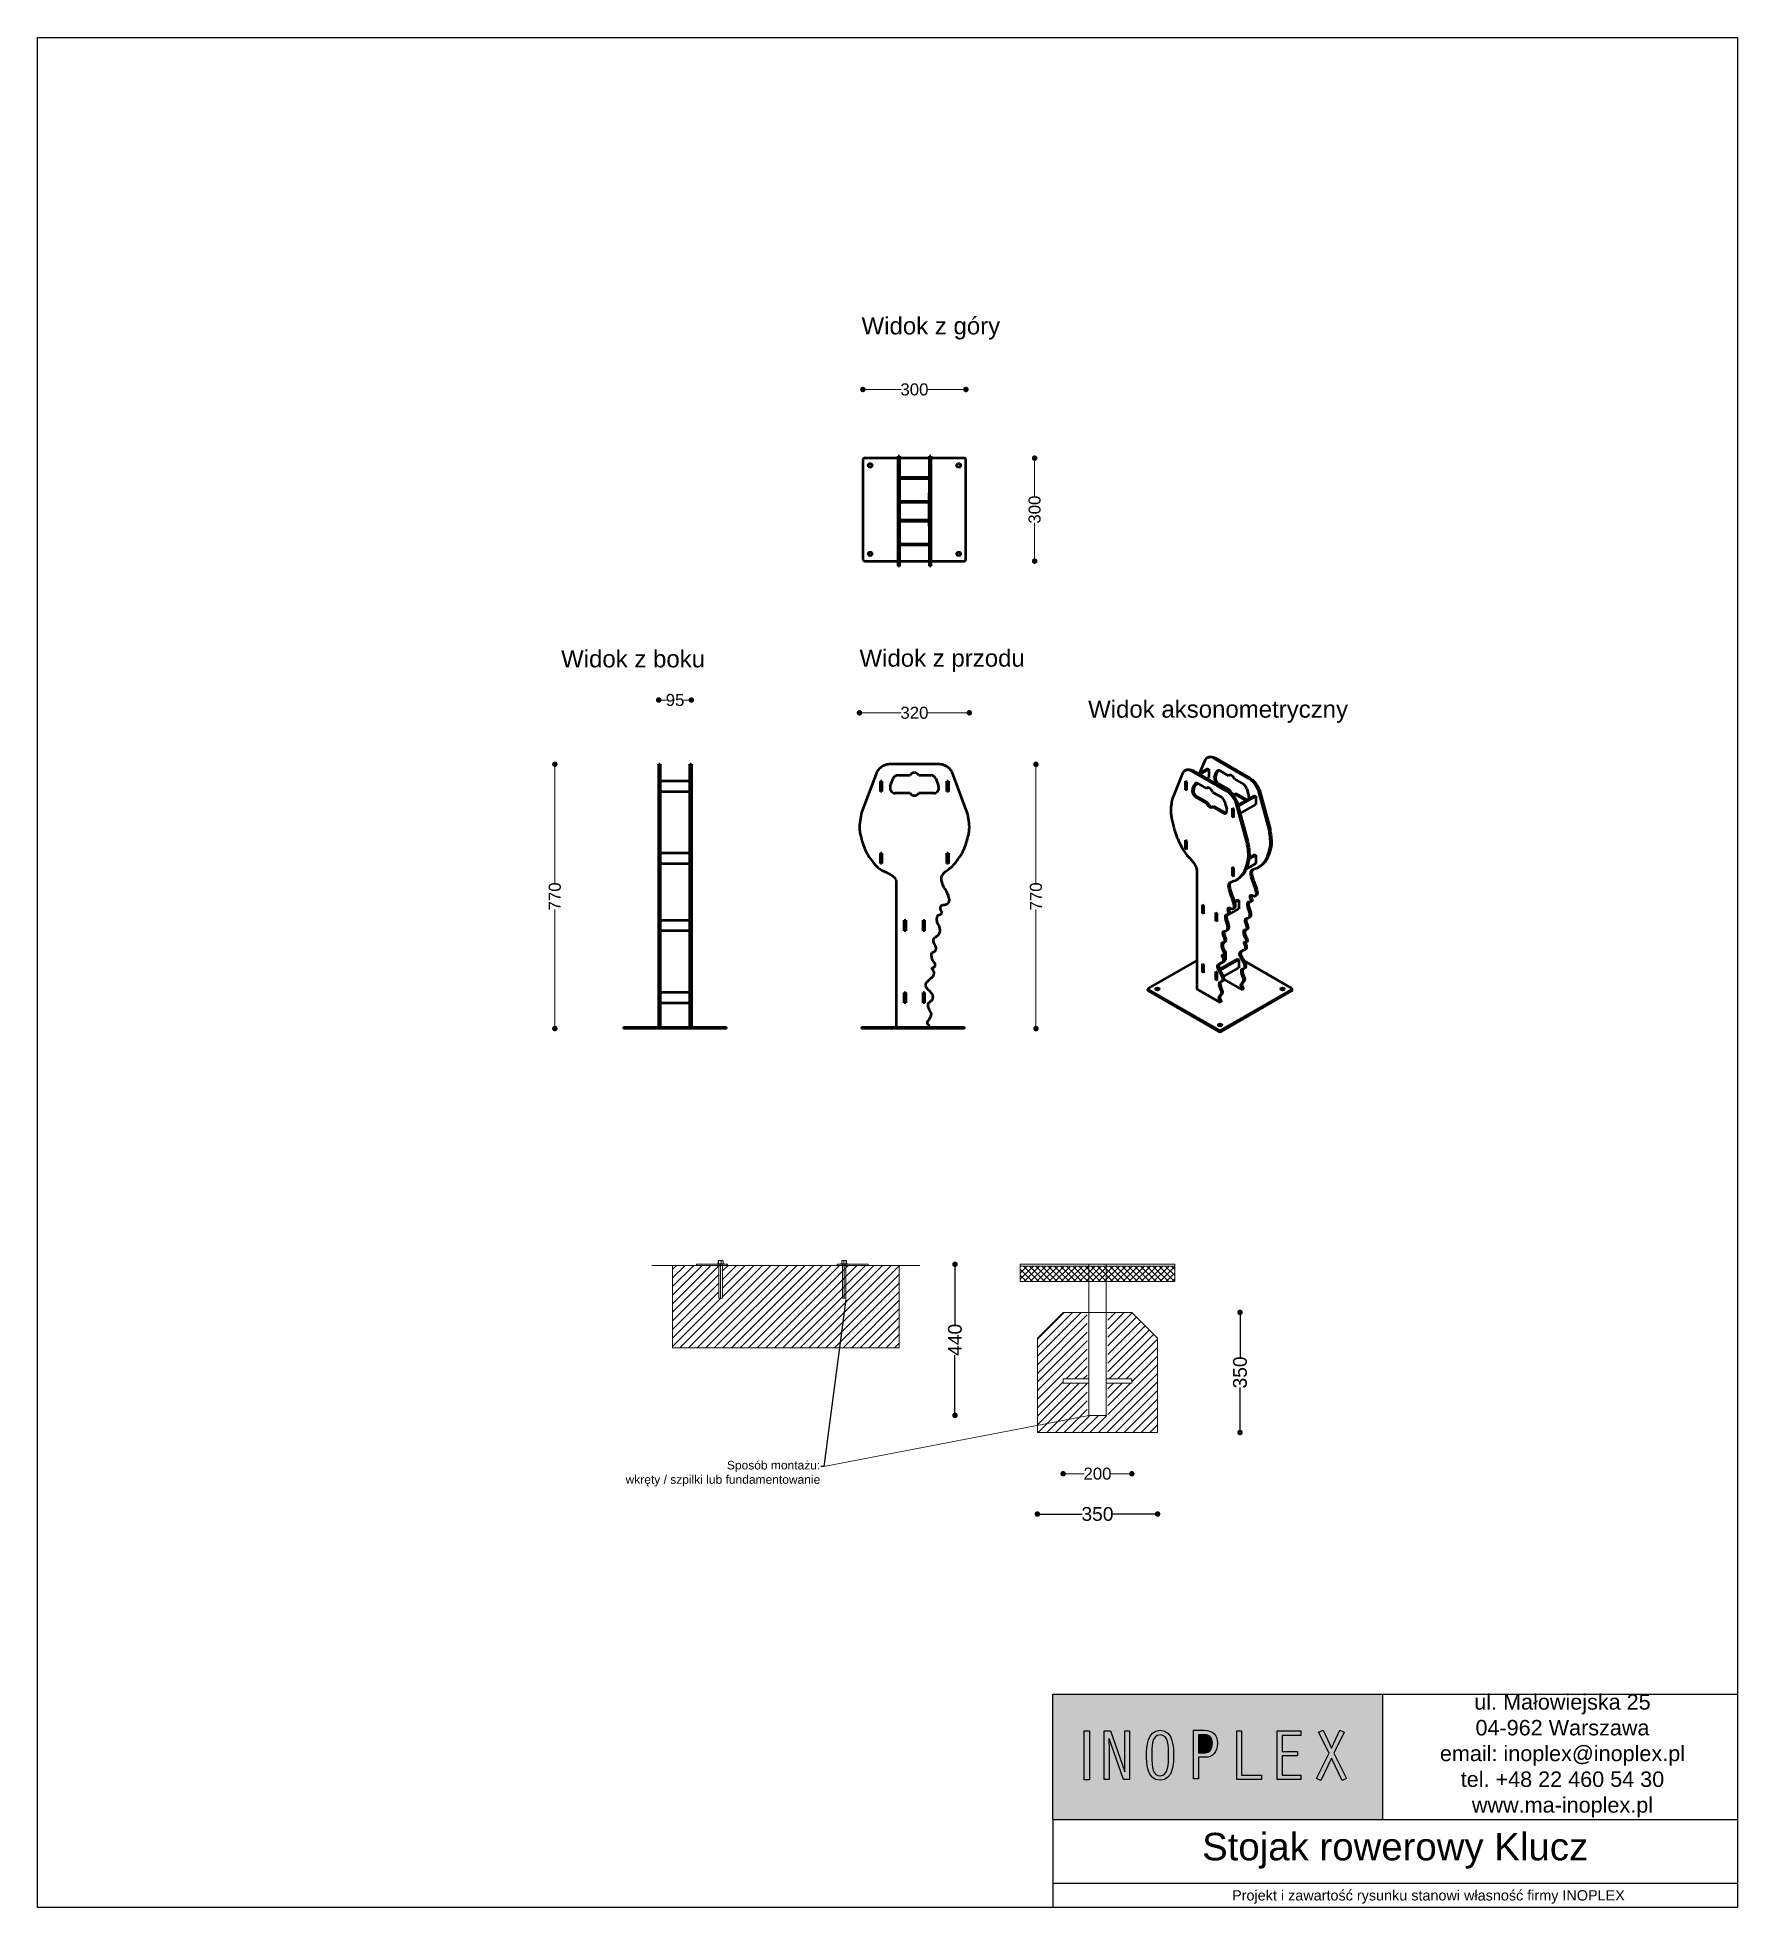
# Model space of a CAD drawing. Header units: millimetres. Extents: x 27002 to 31952, y 14410 to 19858.
import ezdxf
from ezdxf import colors
from ezdxf.entities.mleader import LeaderData, LeaderLine
from ezdxf.math import Vec2, Vec3

# ---------------------------------------------------------------- set-up
doc = ezdxf.new("R2010")
doc.units = ezdxf.units.MM
doc.header["$LTSCALE"] = 3
for name, color, linetype, lineweight in [('Krawędzie widoczneARTUR', 7, 'Continuous', 50), ('stal', 7, 'Continuous', 20), ('Widoczne krawędzie styczneARTUR', 7, 'Continuous', 35)]:
    doc.layers.add(name, color=color, linetype=linetype, lineweight=lineweight)
doc.layers.add('LAYER_1', color=7, linetype='Continuous')
doc.styles.get("Standard").update_dxf_attribs({"font": 'arial.ttf'})
doc.dimstyles.new('MATEUSZ', dxfattribs={"dimtxt": 35, "dimasz": 16, "dimexe": 0.18, "dimexo": 0.0625, "dimgap": 0.09, "dimtad": 0, "dimdec": 0, "dimdsep": 46, "dimtxsty": 'Standard', "dimblk": 'DOT', "dimcen": 0.09, "dimse1": 1, "dimse2": 1, "dimadec": 0, "dimazin": 0, "dimtfac": 1, "dimtdec": 0, "dimtofl": 0, "dimtmove": 0, "dimatfit": 3, "dimfxl": 0, "dimtolj": 1, "dimtzin": 0, "dimlwd": 9, "dimlwe": 9, "dimarcsym": 0})
doc.dimstyles.get("Standard").update_dxf_attribs({"dimtxt": 0.18, "dimasz": 0.18, "dimexe": 0.18, "dimexo": 0.0625, "dimgap": 0.09, "dimtad": 0, "dimtih": 1, "dimtoh": 1, "dimdec": 4, "dimzin": 0, "dimdsep": 46, "dimtxsty": 'Standard', "dimcen": 0.09, "dimadec": 0, "dimazin": 0, "dimtfac": 1, "dimtdec": 4, "dimtofl": 0, "dimtmove": 0, "dimatfit": 3, "dimfxl": 0, "dimtolj": 1, "dimtzin": 0, "dimarcsym": 0})

msp = doc.modelspace()

# ---------------------------------------------------------------- texts
for s, width, gutter_width, heights, insert, char_height, attachment_point in [('Widok z góry', 1167.306, 1, [0], (29401.1, 19042.9), 50, 1), ('Widok z boku', 1056.226, 1, [0], (28526.3, 18073), 50, 1), ('Widok z przodu', 1167.306, 1, [0], (29395.1, 18075), 50, 1), ('Widok aksonometryczny', 1167.306, 1, [0], (30060.8, 17926.4), 50, 1), ('ul. Małowiejska 25\\P04-962 Warszawa\\Pemail: inoplex@inoplex.pl\\Ptel. +48 22 460 54 30\\Pwww.ma-inoplex.pl', 1019.877, 1, [432.7], (31442, 14852.7), 45, 5), ('Stojak rowerowy Klucz', 1993.625, 1, [0], (30954.8, 14576), 80, 5), ('Projekt i zawartość rysunku stanowi własność firmy INOPLEX ', 1800.088, 12.5, [70.5], (31051.8, 14441.6), 30, 5)]:
    msp.add_mtext_dynamic_manual_height_columns(s, width=width, gutter_width=gutter_width, heights=heights, dxfattribs=dict(insert=insert, char_height=char_height, attachment_point=attachment_point))

# ---------------------------------------------------------------- blocks, each defined once
blk = doc.blocks.new('_Dot')
at = {"color": 0, "linetype": 'ByBlock', "lineweight": -2}
blk.add_line((-0.5, 0), (-1, 0), dxfattribs=at)
at = {"color": 0, "linetype": 'ByBlock', "const_width": 0.5}
blk.add_lwpolyline([(-0.25, 0, 1), (0.25, 0, 1)], format="xyb", close=True, dxfattribs=at)
blk = doc.blocks.new('*D35')
at = {"color": 0, "lineweight": 9}
for p, q in [((29421.1, 18832.4), (29516.5, 18832.4)), ((29689.1, 18832.4), (29593.8, 18832.4))]:
    blk.add_line(p, q, dxfattribs=at)
at = {"layer": 'Defpoints', "color": 0}
for p in [(29705.1, 18832.4), (29405.1, 18482.4), (29705.1, 18482.4)]:
    blk.add_point(p, dxfattribs=at)
at = {"color": 0, "lineweight": 9, "xscale": 16, "yscale": 16, "zscale": 16, "rotation": 180}
blk.add_blockref('_Dot', (29405.1, 18832.4), dxfattribs=at)
at = {"color": 0, "lineweight": 9, "xscale": 16, "yscale": 16, "zscale": 16}
blk.add_blockref('_Dot', (29705.1, 18832.4), dxfattribs=at)
at = {"color": 0, "insert": (29555.1, 18832.4), "char_height": 35, "attachment_point": 5}
blk.add_mtext('\\A1;300', dxfattribs=at)
blk = doc.blocks.new('*D36')
at = {"color": 0, "lineweight": 9}
for p, q in [((29905.1, 18616.4), (29905.1, 18521.1)), ((29905.1, 18348.4), (29905.1, 18443.7))]:
    blk.add_line(p, q, dxfattribs=at)
at = {"layer": 'Defpoints', "color": 0}
for p in [(29555.1, 18632.4), (29905.1, 18632.4), (29555.1, 18332.4)]:
    blk.add_point(p, dxfattribs=at)
at = {"color": 0, "lineweight": 9, "xscale": 16, "yscale": 16, "zscale": 16}
for p, rotation in [((29905.1, 18632.4), 90), ((29905.1, 18332.4), 270)]:
    blk.add_blockref('_Dot', p, dxfattribs=dict(at, rotation=rotation))
at = {"color": 0, "insert": (29905.1, 18482.4), "char_height": 35, "attachment_point": 5, "rotation": 90}
blk.add_mtext('\\A1;300', dxfattribs=at)
blk = doc.blocks.new('*D39')
at = {"color": 0, "lineweight": 9}
for p, q in [((29411.1, 17890.6), (29516.5, 17890.6)), ((29699.1, 17890.6), (29593.8, 17890.6))]:
    blk.add_line(p, q, dxfattribs=at)
at = {"layer": 'Defpoints', "color": 0}
for p in [(29715.1, 17890.6), (29395.1, 17507.2), (29715.1, 17507.2)]:
    blk.add_point(p, dxfattribs=at)
at = {"color": 0, "lineweight": 9, "xscale": 16, "yscale": 16, "zscale": 16, "rotation": 180}
blk.add_blockref('_Dot', (29395.1, 17890.6), dxfattribs=at)
at = {"color": 0, "lineweight": 9, "xscale": 16, "yscale": 16, "zscale": 16}
blk.add_blockref('_Dot', (29715.1, 17890.6), dxfattribs=at)
at = {"color": 0, "insert": (29555.1, 17890.6), "char_height": 35, "attachment_point": 5}
blk.add_mtext('\\A1;320', dxfattribs=at)
blk = doc.blocks.new('*D40')
at = {"color": 0, "lineweight": 9}
for p, q in [((29909, 17724.8), (29909, 17394.3)), ((29909, 16986.8), (29909, 17317.2))]:
    blk.add_line(p, q, dxfattribs=at)
at = {"layer": 'Defpoints', "color": 0}
for p in [(29550.6, 17740.8), (29909, 17740.8), (29550.6, 16970.8)]:
    blk.add_point(p, dxfattribs=at)
at = {"color": 0, "lineweight": 9, "xscale": 16, "yscale": 16, "zscale": 16}
for p, rotation in [((29909, 17740.8), 90), ((29909, 16970.8), 270)]:
    blk.add_blockref('_Dot', p, dxfattribs=dict(at, rotation=rotation))
at = {"color": 0, "insert": (29909, 17355.8), "char_height": 35, "attachment_point": 5, "rotation": 90}
blk.add_mtext('\\A1;770', dxfattribs=at)
blk = doc.blocks.new('*D41')
at = {"color": 0, "lineweight": 9}
for p, q in [((28826.6, 17927.8), (28832.8, 17927.8)), ((28889.6, 17927.8), (28883.4, 17927.8))]:
    blk.add_line(p, q, dxfattribs=at)
at = {"layer": 'Defpoints', "color": 0}
for p in [(28905.6, 17927.8), (28810.6, 17740.8), (28905.6, 17740.8)]:
    blk.add_point(p, dxfattribs=at)
at = {"color": 0, "lineweight": 9, "xscale": 16, "yscale": 16, "zscale": 16, "rotation": 180}
blk.add_blockref('_Dot', (28810.6, 17927.8), dxfattribs=at)
at = {"color": 0, "lineweight": 9, "xscale": 16, "yscale": 16, "zscale": 16}
blk.add_blockref('_Dot', (28905.6, 17927.8), dxfattribs=at)
at = {"color": 0, "insert": (28858.1, 17927.8), "char_height": 35, "attachment_point": 5}
blk.add_mtext('\\A1;95', dxfattribs=at)
blk = doc.blocks.new('*D42')
at = {"color": 0, "lineweight": 9}
for p, q in [((28508.1, 17724.8), (28508.1, 17394.3)), ((28508.1, 16986.8), (28508.1, 17317.2))]:
    blk.add_line(p, q, dxfattribs=at)
at = {"layer": 'Defpoints', "color": 0}
for p in [(28810.6, 17740.8), (28508.1, 16970.8), (28810.6, 16970.8)]:
    blk.add_point(p, dxfattribs=at)
at = {"color": 0, "lineweight": 9, "xscale": 16, "yscale": 16, "zscale": 16}
for p, rotation in [((28508.1, 17740.8), 90), ((28508.1, 16970.8), 270)]:
    blk.add_blockref('_Dot', p, dxfattribs=dict(at, rotation=rotation))
at = {"color": 0, "insert": (28508.1, 17355.8), "char_height": 35, "attachment_point": 5, "rotation": 90}
blk.add_mtext('\\A1;770', dxfattribs=at)
blk = doc.blocks.new('*D9')
at = {"color": 0, "lineweight": -2}
for p, q in [((1138.5, -724.5), (1253.3, -724.5)), ((1456.5, -724.5), (1341.7, -724.5))]:
    blk.add_line(p, q, dxfattribs=at)
at = {"layer": 'Defpoints', "color": 0}
for p in [(1122.5, -487), (1472.5, -487), (1472.5, -724.5)]:
    blk.add_point(p, dxfattribs=at)
at = {"color": 0, "lineweight": -2, "xscale": 16, "yscale": 16, "zscale": 16, "rotation": 180}
blk.add_blockref('_Dot', (1122.5, -724.5), dxfattribs=at)
at = {"color": 0, "lineweight": -2, "xscale": 16, "yscale": 16, "zscale": 16}
blk.add_blockref('_Dot', (1472.5, -724.5), dxfattribs=at)
at = {"color": 0, "lineweight": 15, "insert": (1297.5, -724.5), "char_height": 40, "attachment_point": 5}
blk.add_mtext('\\A1;350', dxfattribs=at)
blk = doc.blocks.new('*D10')
at = {"color": 0, "lineweight": -2}
for p, q in [((1712.5, -153), (1712.5, -267.8)), ((1712.5, -471), (1712.5, -356.2))]:
    blk.add_line(p, q, dxfattribs=at)
at = {"layer": 'Defpoints', "color": 0}
for p in [(1712.5, -137), (1712.5, -137), (1472.5, -487)]:
    blk.add_point(p, dxfattribs=at)
at = {"color": 0, "lineweight": -2, "xscale": 16, "yscale": 16, "zscale": 16}
for p, rotation in [((1712.5, -137), 90), ((1712.5, -487), 270)]:
    blk.add_blockref('_Dot', p, dxfattribs=dict(at, rotation=rotation))
at = {"color": 0, "lineweight": 15, "insert": (1712.5, -312), "char_height": 40, "attachment_point": 5, "rotation": 90}
blk.add_mtext('\\A1;350', dxfattribs=at)
blk = doc.blocks.new('*D11')
at = {"color": 0, "lineweight": -2}
for p, q in [((882.5, -13), (882.5, -172)), ((882.5, -421), (882.5, -262))]:
    blk.add_line(p, q, dxfattribs=at)
at = {"layer": 'Defpoints', "color": 0}
for p in [(1322.5, 3), (882.5, -437), (1320, -437)]:
    blk.add_point(p, dxfattribs=at)
at = {"color": 0, "lineweight": -2, "xscale": 16, "yscale": 16, "zscale": 16}
for p, rotation in [((882.5, 3), 90), ((882.5, -437), 270)]:
    blk.add_blockref('_Dot', p, dxfattribs=dict(at, rotation=rotation))
at = {"color": 0, "lineweight": 15, "insert": (882.5, -217), "char_height": 40, "attachment_point": 5, "rotation": 90}
blk.add_mtext('\\A1;440', dxfattribs=at)
blk = doc.blocks.new('*D12')
at = {"color": 0, "lineweight": 9}
for p, q in [((1213.5, -607), (1258.5, -607)), ((1381.5, -607), (1336.5, -607))]:
    blk.add_line(p, q, dxfattribs=at)
at = {"layer": 'Defpoints', "color": 0}
for p in [(1197.5, -343), (1397.5, -343), (1397.5, -607)]:
    blk.add_point(p, dxfattribs=at)
at = {"color": 0, "lineweight": 9, "xscale": 16, "yscale": 16, "zscale": 16, "rotation": 180}
blk.add_blockref('_Dot', (1197.5, -607), dxfattribs=at)
at = {"color": 0, "lineweight": 9, "xscale": 16, "yscale": 16, "zscale": 16}
blk.add_blockref('_Dot', (1397.5, -607), dxfattribs=at)
at = {"color": 0, "insert": (1297.5, -607), "char_height": 35, "attachment_point": 5}
blk.add_mtext('\\A1;200', dxfattribs=at)
blk = doc.blocks.new('MOCOWANIE')
at = {"lineweight": 9}
h = blk.add_hatch(dxfattribs=at)
h.set_pattern_fill('JIS_WOOD', color=256, scale=25)
h.set_pattern_definition([(45, (-2381.82, -1962.995), (-12.5, 12.5), [])])
h.paths.add_polyline_path([(574.7, 0), (560, 0), (220, 0), (205.3, 0), (205.3, -96.1), (195, -96), (195, 0), (140, 0), (60, 0), (60, -240), (720, -240), (720, 0), (640, 0), (585, 0), (585, 0), (574.7, 0)])
h = blk.add_hatch(dxfattribs=at)
h.set_pattern_fill('ANSI37', color=256, scale=4)
h.set_pattern_definition([(45, (-816.598, -2153.975), (-8.980256, 8.980256), []), (135, (-816.598, -2153.975), (-8.980256, -8.980256), [])])
h.paths.add_polyline_path([(1272.5, -2), (1072.5, -2), (1072.5, -47), (1272.5, -47)])
h.paths.add_polyline_path([(1322.5, -2), (1272.5, -2), (1272.5, -47), (1322.5, -47)])
h.paths.add_polyline_path([(1522.5, -2), (1322.5, -2), (1322.5, -47), (1522.5, -47)])
h = blk.add_hatch(dxfattribs=at)
h.set_pattern_fill('JIS_WOOD', color=256, scale=25)
h.set_pattern_definition([(45, (-15721.51, -12568), (-12.5, 12.5), [])])
h.paths.add_polyline_path([(1267.5, -137), (1197.5, -137), (1122.5, -212), (1122.5, -487), (1322.5, -487), (1472.5, -487), (1472.5, -212), (1397.5, -137), (1327.5, -137), (1327.5, -331), (1397.5, -331), (1397.5, -343), (1327.5, -343), (1327.5, -437), (1267.5, -437), (1267.5, -343), (1197.5, -343), (1197.5, -331), (1267.5, -331)])
for p, q in [((140, 0), (0, 0)), ((140, 0), (60, 0)), ((60, 0), (60, -240)), ((180, 3), (130, 3)), ((130, 3), (130, 0)), ((140, 3), (180, 3)), ((140, 3), (220, 3)), ((220, 0), (140, 0)), ((220, 3), (220, 0)), ((220, 3), (220, 0)), ((220, 0), (560, 0)), ((580, 3), (540, 3)), ((540, 3), (540, 0)), ((630, 3), (550, 3)), ((550, 0), (630, 0)), ((620, 3), (570, 3)), ((590, 3), (630, 3)), ((630, 0), (630, 3)), ((630, 0), (780, 0)), ((640, 0), (720, 0)), ((720, 0), (720, -240)), ((1272.5, 3), (1072.5, 3)), ((1072.5, 3), (1072.5, -47)), ((1072.5, 3), (1072.5, -2)), ((1327.5, 3), (1267.5, 3)), ((1322.5, 3), (1272.5, 3)), ((1272.5, 3), (1322.5, 3)), ((1272.5, 3), (1272.5, -437)), ((1322.5, 3), (1522.5, 3)), ((1322.5, 3), (1322.5, -437)), ((1522.5, 3), (1522.5, -47)), ((1072.5, -2), (1522.5, -2)), ((1072.5, -47), (1522.5, -47)), ((1122.5, -212), (1197.5, -137)), ((1397.5, -137), (1197.5, -137)), ((1472.5, -212), (1397.5, -137)), ((1122.5, -212), (1122.5, -487)), ((1472.5, -487), (1472.5, -212)), ((58.9, -240), (720, -240)), ((1122.5, -487), (1322.5, -487)), ((1322.5, -487), (1472.5, -487))]:
    blk.add_line(p, q, dxfattribs=at)
at = {"lineweight": 15}
blk.add_line((500.3, -585.7), (1272.5, -437), dxfattribs=at)
at = {"layer": 'Krawędzie widoczneARTUR', "lineweight": 9}
for p, q in [((190, 4), (210.3, 4)), ((190, 4), (190, 3)), ((193.2, 4.7), (193.2, 11.7)), ((194, 14.2), (205.9, 14.2)), ((194.3, 4.7), (194.3, 11.7)), ((195.3, 4), (195.3, 3)), ((201.3, 4.7), (201.3, 11.7)), ((205.9, 14.2), (206.5, 14.2)), ((207.2, 4.7), (207.2, 11.7)), ((570, 4), (549.7, 4)), ((552.8, 4.7), (552.8, 11.7)), ((554.1, 14.2), (553.5, 14.2)), ((566, 14.2), (554.1, 14.2)), ((558.7, 4.7), (558.7, 11.7)), ((564.7, 4), (564.7, 3)), ((565.7, 4.7), (565.7, 11.7)), ((566.8, 4.7), (566.8, 11.7)), ((570, 4), (570, 3)), ((1197.5, -331), (1197.5, -343)), ((1272.5, -331), (1197.5, -331)), ((1272.5, -343), (1197.5, -343)), ((1397.5, -331), (1322.5, -331)), ((1397.5, -343), (1322.5, -343)), ((1397.5, -343), (1397.5, -331)), ((1272.5, -437), (1322.5, -437)), ((1275, -437), (1272.5, -437)), ((1322.5, -437), (1320, -437))]:
    blk.add_line(p, q, dxfattribs=at)
at = {"layer": 'Krawędzie widoczneARTUR', "lineweight": 9, "flags": 128}
for points in [[(193.2, 11.7), (193.2, 12.1), (193.3, 12.4), (193.3, 12.7), (193.3, 13), (193.4, 13.3), (193.4, 13.5), (193.5, 13.6), (193.5, 13.8), (193.6, 13.9), (193.7, 13.9), (193.7, 14), (193.8, 14), (193.8, 14), (193.9, 13.9), (193.9, 13.9), (194, 13.8), (194, 13.6), (194.1, 13.5), (194.2, 13.3), (194.2, 13), (194.2, 12.7), (194.3, 12.4), (194.3, 12.1), (194.3, 11.7)], [(193.2, 4.7), (193.2, 4.7), (193.2, 4.7), (193.2, 4.6), (193.2, 4.6), (193.2, 4.6), (193.2, 4.5), (193.2, 4.5), (193.2, 4.5), (193.2, 4.4), (193.2, 4.4), (193.2, 4.4), (193.3, 4.3), (193.3, 4.3), (193.3, 4.3), (193.3, 4.2), (193.3, 4.2), (193.3, 4.2), (193.3, 4.1), (193.3, 4.1), (193.3, 4.1), (193.3, 4.1), (193.3, 4), (193.4, 4), (193.4, 4)], [(194, 14.2), (193.8, 14.1), (193.6, 13.9)], [(194.3, 11.7), (194.4, 12.1), (194.6, 12.4), (194.8, 12.7), (195.1, 13), (195.4, 13.3), (195.7, 13.5), (196, 13.6), (196.3, 13.8), (196.7, 13.9), (197.1, 13.9), (197.4, 14), (197.8, 14), (198.2, 14), (198.5, 13.9), (198.9, 13.9), (199.3, 13.8), (199.6, 13.7), (199.9, 13.5), (200.3, 13.3), (200.5, 13), (200.8, 12.7), (201, 12.4), (201.2, 12.1), (201.3, 11.7)], [(194.3, 4.7), (194.3, 4.7), (194.3, 4.7), (194.3, 4.6), (194.3, 4.6), (194.3, 4.6), (194.3, 4.5), (194.3, 4.5), (194.3, 4.5), (194.3, 4.4), (194.3, 4.4), (194.3, 4.4), (194.3, 4.3), (194.4, 4.3), (194.4, 4.3), (194.4, 4.2), (194.4, 4.2), (194.4, 4.2), (194.4, 4.1), (194.4, 4.1), (194.4, 4.1), (194.4, 4.1), (194.4, 4), (194.4, 4), (194.4, 4)], [(207, 12.3), (206.9, 12.6), (206.7, 12.9), (206.5, 13.1), (206.3, 13.3), (206.1, 13.5), (205.9, 13.6), (205.6, 13.7), (205.4, 13.8), (205.1, 13.9), (204.9, 13.9), (204.6, 14), (204.4, 14), (204.1, 14), (203.8, 14), (203.6, 13.9), (203.3, 13.9), (203.1, 13.8), (202.8, 13.7), (202.6, 13.6), (202.3, 13.3), (202, 13), (201.7, 12.6), (201.5, 12.2), (201.3, 11.7)], [(201.3, 4.7), (201.3, 4.7), (201.3, 4.7), (201.3, 4.6), (201.3, 4.6), (201.3, 4.6), (201.3, 4.5), (201.3, 4.5), (201.3, 4.5), (201.3, 4.4), (201.3, 4.4), (201.3, 4.4), (201.3, 4.3), (201.3, 4.3), (201.3, 4.3), (201.3, 4.2), (201.3, 4.2), (201.3, 4.2), (201.3, 4.1), (201.3, 4.1), (201.3, 4.1), (201.3, 4.1), (201.3, 4), (201.3, 4), (201.3, 4)], [(206.8, 13.9), (206.6, 14.1), (206.5, 14.2)], [(207.2, 11.7), (207.2, 11.8), (207.2, 12), (207.2, 12.1), (207.2, 12.3), (207.2, 12.4), (207.2, 12.5), (207.1, 12.7), (207.1, 12.8), (207.1, 12.9), (207.1, 13), (207.1, 13.1), (207.1, 13.2), (207, 13.3), (207, 13.4), (207, 13.5), (207, 13.5), (207, 13.6), (206.9, 13.7), (206.9, 13.7), (206.9, 13.8), (206.9, 13.8), (206.9, 13.8), (206.8, 13.9), (206.8, 13.9)], [(207, 12.3), (207, 12.3), (207, 12.3), (207, 12.3), (207, 12.2), (207.1, 12.2), (207.1, 12.2), (207.1, 12.2), (207.1, 12.1), (207.1, 12.1), (207.1, 12.1), (207.1, 12), (207.1, 12), (207.1, 12), (207.1, 12), (207.2, 11.9), (207.2, 11.9), (207.2, 11.9), (207.2, 11.9), (207.2, 11.8), (207.2, 11.8), (207.2, 11.8), (207.2, 11.7), (207.2, 11.7), (207.2, 11.7)], [(207.2, 4.7), (207.2, 4.7), (207.2, 4.7), (207.2, 4.6), (207.2, 4.6), (207.2, 4.6), (207.2, 4.5), (207.2, 4.5), (207.2, 4.5), (207.2, 4.4), (207.2, 4.4), (207.2, 4.4), (207.2, 4.3), (207.2, 4.3), (207.2, 4.3), (207.2, 4.2), (207.2, 4.2), (207.1, 4.2), (207.1, 4.1), (207.1, 4.1), (207.1, 4.1), (207.1, 4.1), (207.1, 4), (207.1, 4), (207.1, 4)], [(552.8, 11.7), (552.8, 11.8), (552.8, 12), (552.8, 12.1), (552.8, 12.3), (552.8, 12.4), (552.8, 12.5), (552.9, 12.7), (552.9, 12.8), (552.9, 12.9), (552.9, 13), (552.9, 13.1), (552.9, 13.2), (553, 13.3), (553, 13.4), (553, 13.5), (553, 13.5), (553, 13.6), (553.1, 13.7), (553.1, 13.7), (553.1, 13.8), (553.1, 13.8), (553.1, 13.8), (553.2, 13.9), (553.2, 13.9)], [(553, 12.3), (553, 12.3), (553, 12.3), (553, 12.3), (553, 12.2), (552.9, 12.2), (552.9, 12.2), (552.9, 12.2), (552.9, 12.1), (552.9, 12.1), (552.9, 12.1), (552.9, 12), (552.9, 12), (552.9, 12), (552.9, 12), (552.8, 11.9), (552.8, 11.9), (552.8, 11.9), (552.8, 11.9), (552.8, 11.8), (552.8, 11.8), (552.8, 11.8), (552.8, 11.7), (552.8, 11.7), (552.8, 11.7)], [(552.8, 4.7), (552.8, 4.7), (552.8, 4.7), (552.8, 4.6), (552.8, 4.6), (552.8, 4.6), (552.8, 4.5), (552.8, 4.5), (552.8, 4.5), (552.8, 4.4), (552.8, 4.4), (552.8, 4.4), (552.8, 4.3), (552.8, 4.3), (552.8, 4.3), (552.8, 4.2), (552.8, 4.2), (552.9, 4.2), (552.9, 4.1), (552.9, 4.1), (552.9, 4.1), (552.9, 4.1), (552.9, 4), (552.9, 4), (552.9, 4)], [(553, 12.3), (553.1, 12.6), (553.3, 12.9), (553.5, 13.1), (553.7, 13.3), (553.9, 13.5), (554.1, 13.6), (554.4, 13.7), (554.6, 13.8), (554.9, 13.9), (555.1, 13.9), (555.4, 14), (555.6, 14), (555.9, 14), (556.2, 14), (556.4, 13.9), (556.7, 13.9), (556.9, 13.8), (557.2, 13.7), (557.4, 13.6), (557.7, 13.3), (558, 13), (558.3, 12.6), (558.5, 12.2), (558.7, 11.7)], [(553.2, 13.9), (553.4, 14.1), (553.5, 14.2)], [(565.7, 11.7), (565.6, 12.1), (565.4, 12.4), (565.2, 12.7), (564.9, 13), (564.6, 13.3), (564.3, 13.5), (564, 13.6), (563.7, 13.8), (563.3, 13.9), (562.9, 13.9), (562.6, 14), (562.2, 14), (561.8, 14), (561.5, 13.9), (561.1, 13.9), (560.7, 13.8), (560.4, 13.7), (560.1, 13.5), (559.7, 13.3), (559.5, 13), (559.2, 12.7), (559, 12.4), (558.8, 12.1), (558.7, 11.7)], [(558.7, 4.7), (558.7, 4.7), (558.7, 4.7), (558.7, 4.6), (558.7, 4.6), (558.7, 4.6), (558.7, 4.5), (558.7, 4.5), (558.7, 4.5), (558.7, 4.4), (558.7, 4.4), (558.7, 4.4), (558.7, 4.3), (558.7, 4.3), (558.7, 4.3), (558.7, 4.2), (558.7, 4.2), (558.7, 4.2), (558.7, 4.1), (558.7, 4.1), (558.7, 4.1), (558.7, 4.1), (558.7, 4), (558.7, 4), (558.7, 4)], [(565.7, 4.7), (565.7, 4.7), (565.7, 4.7), (565.7, 4.6), (565.7, 4.6), (565.7, 4.6), (565.7, 4.5), (565.7, 4.5), (565.7, 4.5), (565.7, 4.4), (565.7, 4.4), (565.7, 4.4), (565.7, 4.3), (565.6, 4.3), (565.6, 4.3), (565.6, 4.2), (565.6, 4.2), (565.6, 4.2), (565.6, 4.1), (565.6, 4.1), (565.6, 4.1), (565.6, 4.1), (565.6, 4), (565.6, 4), (565.6, 4)], [(566.8, 11.7), (566.8, 12.1), (566.7, 12.4), (566.7, 12.7), (566.7, 13), (566.6, 13.3), (566.6, 13.5), (566.5, 13.6), (566.5, 13.8), (566.4, 13.9), (566.3, 13.9), (566.3, 14), (566.2, 14), (566.2, 14), (566.1, 13.9), (566.1, 13.9), (566, 13.8), (566, 13.6), (565.9, 13.5), (565.8, 13.3), (565.8, 13), (565.8, 12.7), (565.7, 12.4), (565.7, 12.1), (565.7, 11.7)], [(566, 14.2), (566.2, 14.1), (566.4, 13.9)], [(566.8, 4.7), (566.8, 4.7), (566.8, 4.7), (566.8, 4.6), (566.8, 4.6), (566.8, 4.6), (566.8, 4.5), (566.8, 4.5), (566.8, 4.5), (566.8, 4.4), (566.8, 4.4), (566.8, 4.4), (566.7, 4.3), (566.7, 4.3), (566.7, 4.3), (566.7, 4.2), (566.7, 4.2), (566.7, 4.2), (566.7, 4.1), (566.7, 4.1), (566.7, 4.1), (566.7, 4.1), (566.7, 4), (566.6, 4), (566.6, 4)]]:
    blk.add_lwpolyline(points, dxfattribs=at)
at = {"layer": 'stal', "lineweight": 9}
for p, q in [((190, 3), (195, 3)), ((195, 3), (195, -96)), ((195, 3), (200.3, 3)), ((200.3, 3), (200.3, -96.1)), ((207.1, 4), (204.1, 4)), ((210.3, 3), (205.3, 3)), ((205.3, 3), (205.3, -96.1)), ((210.3, 4), (210.3, 3)), ((549.7, 4), (549.7, 3)), ((549.7, 3), (554.7, 3)), ((552.9, 4), (555.9, 4)), ((554.7, 3), (554.7, -96.1)), ((565, 3), (559.7, 3)), ((559.7, 3), (559.7, -96.1)), ((570, 3), (565, 3)), ((565, 3), (565, -96)), ((195, -96), (205.3, -96.1)), ((565, -96), (554.7, -96.1))]:
    blk.add_line(p, q, dxfattribs=at)
at = {"lineweight": 15}
for base, p1, p2, picture, middle in [((882.5, -437), (1322.5, 3), (1320, -437), '*D11', (882.5, -217)), ((1712.5, -137), (1472.5, -487), (1712.5, -137), '*D10', (1712.5, -312))]:
    dim = blk.add_linear_dim(base=base, p1=p1, p2=p2, angle=90, dimstyle='Standard', override={"dimtxt": 40, "dimasz": 16, "dimtih": 0, "dimtoh": 0, "dimdec": 0, "dimblk": 'Dot', "dimse1": 1, "dimse2": 1, "dimtdec": 0}, dxfattribs=at)
    dim.commit()
    dim.dimension.update_dxf_attribs({"geometry": picture, "text_midpoint": middle})
dim = blk.add_linear_dim(base=(1397.5, -607), p1=(1197.5, -343), p2=(1397.5, -343), dimstyle='MATEUSZ')
dim.commit()
dim.dimension.update_dxf_attribs({"geometry": '*D12', "text_midpoint": (1297.5, -607)})
dim = blk.add_linear_dim(base=(1472.5, -724.5), p1=(1122.5, -487), p2=(1472.5, -487), dimstyle='Standard', override={"dimtxt": 40, "dimasz": 16, "dimtih": 0, "dimtoh": 0, "dimdec": 0, "dimblk": 'Dot', "dimse1": 1, "dimse2": 1, "dimtdec": 0}, dxfattribs=at)
dim.commit()
dim.dimension.update_dxf_attribs({"geometry": '*D9', "text_midpoint": (1297.5, -724.5)})
ml = blk.add_multileader_mtext('Standard', dxfattribs=at)
ml.set_content('Sposób montażu:\\Pwkręty / szpilki lub fundamentowanie', color=256)
ml.set_leader_properties()
ml.build(insert=Vec2(0, 0))
ctx = ml.context
ctx.base_point, ctx.char_height, ctx.plane_origin = Vec3(-77, -585.7), 25, Vec3(585, -96)
ctx.text_align_type = 2
notes = []
notes.append((ctx, [(1, (1, 1, 0), (500.3, -585.7), (-1, 0), 8, [(0, [(565, -96)], 0, [])])]))
ctx.mtext.insert, ctx.mtext.alignment, ctx.mtext.flow_direction = Vec3(490.3, -569.6), 3, 5
for ctx, leaders in notes:
    for number, flags, end, landing, length, lines in leaders:
        leader = LeaderData()
        leader.index, (leader.has_last_leader_line, leader.has_dogleg_vector, leader.attachment_direction) = number, flags
        leader.last_leader_point, leader.dogleg_vector, leader.dogleg_length = Vec3(end), Vec3(landing), length
        for number, points, colour, breaks in lines:
            line = LeaderLine()
            line.index, line.vertices, line.color, line.breaks = number, Vec3.list(points), colors.encode_raw_color(colour), breaks
            leader.lines.append(line)
        ctx.leaders.append(leader)

# ---------------------------------------------------------------- dimensions: what is measured, and where the dimension line sits
for base, p1, p2, picture, middle in [((29705.1, 18832.4), (29405.1, 18482.4), (29705.1, 18482.4), '*D35', (29555.1, 18832.4)), ((28905.6, 17927.8), (28810.6, 17740.8), (28905.6, 17740.8), '*D41', (28858.1, 17927.8)), ((29715.1, 17890.6), (29395.1, 17507.2), (29715.1, 17507.2), '*D39', (29555.1, 17890.6))]:
    dim = msp.add_linear_dim(base=base, p1=p1, p2=p2, dimstyle='MATEUSZ')
    dim.commit()
    dim.dimension.update_dxf_attribs({"geometry": picture, "text_midpoint": middle})
for base, p1, p2, picture, middle in [((29905.1, 18632.4), (29555.1, 18332.4), (29555.1, 18632.4), '*D36', (29905.1, 18482.4)), ((28508.1, 16970.8), (28810.6, 17740.8), (28810.6, 16970.8), '*D42', (28508.1, 17355.8)), ((29909, 17740.8), (29550.6, 16970.8), (29550.6, 17740.8), '*D40', (29909, 17355.8))]:
    dim = msp.add_linear_dim(base=base, p1=p1, p2=p2, angle=90, dimstyle='MATEUSZ')
    dim.commit()
    dim.dimension.update_dxf_attribs({"geometry": picture, "text_midpoint": middle})

# ---------------------------------------------------------------- hatches: boundary and pattern name
h = msp.add_hatch(color=255)
h.dxf.hatch_style = 1
h.paths.add_polyline_path([(30918, 15032.1), (29958, 15032.1), (29958, 14667.5), (29958, 14665.7), (30918, 14665.7)])
h.paths.add_polyline_path([(30887.8, 14942.4), (30887.8, 14760.2), (30867.5, 14760.2), (30867.5, 14683.3), (29972.7, 14683.3), (29972.7, 15015.3), (30867.5, 15015.3), (30867.5, 14942.4)], flags=16)
h = msp.add_hatch(color=250)
h.dxf.hatch_style = 1
h.paths.add_polyline_path([(30867.5, 14760.2), (30335.1, 14760.2), (30335.1, 14942.4), (30867.5, 14942.4), (30867.5, 15015.3), (29972.7, 15015.3), (29972.7, 14683.3), (30867.5, 14683.3)])
edge = h.paths.add_edge_path(flags=16)
edge.add_spline(control_points=[(30309.7, 14854.1), (30309.7, 14836.2), (30310.3, 14781.2), (30270.3, 14781.2)], knot_values=[0, 0, 0, 0, 1, 1, 1, 1], degree=3, periodic=0)
edge.add_spline(control_points=[(30270.3, 14781.2), (30229.9, 14781.2), (30231, 14835.8), (30231, 14854.1)], knot_values=[0, 0, 0, 0, 1, 1, 1, 1], degree=3, periodic=0)
edge.add_spline(control_points=[(30231, 14854.1), (30231, 14877.5), (30232.5, 14926.8), (30270.3, 14926.8)], knot_values=[0, 0, 0, 0, 1, 1, 1, 1], degree=3, periodic=0)
edge.add_spline(control_points=[(30270.3, 14926.8), (30310.3, 14926.8), (30309.7, 14872.8), (30309.7, 14854.1)], knot_values=[0, 0, 0, 0, 1, 1, 1, 1], degree=3, periodic=0)
edge = h.paths.add_edge_path(flags=0)
edge.add_spline(control_points=[(30294.8, 14854.1), (30294.8, 14829.4), (30295, 14794.6), (30270.3, 14794.6)], knot_values=[0, 0, 0, 0, 1, 1, 1, 1], degree=3, periodic=0)
edge.add_spline(control_points=[(30270.3, 14794.6), (30250.4, 14794.6), (30245.9, 14815.8), (30245.9, 14854.1)], knot_values=[0, 0, 0, 0, 1, 1, 1, 1], degree=3, periodic=0)
edge.add_spline(control_points=[(30245.9, 14854.1), (30245.9, 14874.9), (30245.2, 14913.4), (30270.3, 14913.4)], knot_values=[0, 0, 0, 0, 1, 1, 1, 1], degree=3, periodic=0)
edge.add_spline(control_points=[(30270.3, 14913.4), (30295.4, 14913.4), (30294.8, 14880.9), (30294.8, 14854.1)], knot_values=[0, 0, 0, 0, 1, 1, 1, 1], degree=3, periodic=0)
h.paths.add_polyline_path([(30181.8, 14783.1), (30163.9, 14783.1), (30121.9, 14902.5), (30121.4, 14902.1), (30122.1, 14870), (30122.1, 14783.1), (30107.8, 14783.1), (30107.8, 14924.9), (30125.7, 14924.9), (30167.8, 14805.6), (30168.2, 14806), (30167.6, 14837.7), (30167.6, 14924.9), (30181.8, 14924.9)], flags=16)
h.paths.add_polyline_path([(30064.4, 14782.5), (30048.9, 14782.5), (30048.9, 14925.2), (30064.4, 14925.2)], flags=16)
edge = h.paths.add_edge_path(flags=0)
edge.add_spline(control_points=[(30294.8, 14854.1), (30294.8, 14880.9), (30295.4, 14913.4), (30270.3, 14913.4)], knot_values=[0, 0, 0, 0, 1, 1, 1, 1], degree=3, periodic=0)
edge.add_spline(control_points=[(30270.3, 14913.4), (30245.2, 14913.4), (30245.9, 14874.9), (30245.9, 14854.1)], knot_values=[0, 0, 0, 0, 1, 1, 1, 1], degree=3, periodic=0)
edge.add_spline(control_points=[(30245.9, 14854.1), (30245.9, 14815.8), (30250.4, 14794.6), (30270.3, 14794.6)], knot_values=[0, 0, 0, 0, 1, 1, 1, 1], degree=3, periodic=0)
edge.add_spline(control_points=[(30270.3, 14794.6), (30295, 14794.6), (30294.8, 14829.4), (30294.8, 14854.1)], knot_values=[0, 0, 0, 0, 1, 1, 1, 1], degree=3, periodic=0)
h = msp.add_hatch(color=255)
h.dxf.hatch_style = 1
h.paths.add_polyline_path([(30064.4, 14925.2), (30048.9, 14925.2), (30048.9, 14782.5), (30064.4, 14782.5)])
h.paths.add_polyline_path([(30163.9, 14783.1), (30181.8, 14783.1), (30181.8, 14924.9), (30167.6, 14924.9), (30167.6, 14837.7), (30168.2, 14804.3), (30125.7, 14924.9), (30107.8, 14924.9), (30107.8, 14783.1), (30122.1, 14783.1), (30122.1, 14870), (30121.4, 14903.9)])
edge = h.paths.add_edge_path()
edge.add_spline(control_points=[(30270.3, 14926.8), (30232.5, 14926.8), (30231, 14877.5), (30231, 14854.1)], knot_values=[0, 0, 0, 0, 1, 1, 1, 1], degree=3, periodic=0)
edge.add_spline(control_points=[(30231, 14854.1), (30231, 14835.8), (30229.9, 14781.2), (30270.3, 14781.2)], knot_values=[0, 0, 0, 0, 1, 1, 1, 1], degree=3, periodic=0)
edge.add_spline(control_points=[(30270.3, 14781.2), (30310.3, 14781.2), (30309.7, 14836.2), (30309.7, 14854.1)], knot_values=[0, 0, 0, 0, 1, 1, 1, 1], degree=3, periodic=0)
edge.add_spline(control_points=[(30309.7, 14854.1), (30309.7, 14872.8), (30310.3, 14926.8), (30270.3, 14926.8)], knot_values=[0, 0, 0, 0, 1, 1, 1, 1], degree=3, periodic=0)
edge = h.paths.add_edge_path(flags=16)
edge.add_spline(control_points=[(30245.9, 14854.1), (30245.9, 14874.9), (30245.2, 14913.4), (30270.3, 14913.4)], knot_values=[0, 0, 0, 0, 1, 1, 1, 1], degree=3, periodic=0)
edge.add_spline(control_points=[(30270.3, 14913.4), (30295.4, 14913.4), (30294.8, 14880.9), (30294.8, 14854.1)], knot_values=[0, 0, 0, 0, 1, 1, 1, 1], degree=3, periodic=0)
edge.add_spline(control_points=[(30294.8, 14854.1), (30294.8, 14829.4), (30295, 14794.6), (30270.3, 14794.6)], knot_values=[0, 0, 0, 0, 1, 1, 1, 1], degree=3, periodic=0)
edge.add_spline(control_points=[(30270.3, 14794.6), (30250.4, 14794.6), (30245.9, 14815.8), (30245.9, 14854.1)], knot_values=[0, 0, 0, 0, 1, 1, 1, 1], degree=3, periodic=0)
edge = h.paths.add_edge_path()
edge.add_line((30367.5, 14785.1), (30381.8, 14785.1))
edge.add_line((30381.8, 14785.1), (30381.8, 14848.2))
edge.add_line((30381.8, 14848.2), (30403, 14848.2))
edge.add_spline(control_points=[(30403, 14848.2), (30422.6, 14848.2), (30437.5, 14862.9), (30437.5, 14889.3)], knot_values=[0, 0, 0, 0, 1, 1, 1, 1], degree=3, periodic=0)
edge.add_spline(control_points=[(30437.5, 14889.3), (30437.5, 14913.5), (30423.4, 14926.9), (30398.3, 14926.9)], knot_values=[0, 0, 0, 0, 1, 1, 1, 1], degree=3, periodic=0)
edge.add_line((30398.3, 14926.9), (30367.5, 14926.9))
edge.add_line((30367.5, 14926.9), (30367.5, 14785.1))
edge = h.paths.add_edge_path(flags=16)
edge.add_line((30381.8, 14914.1), (30402.6, 14914.1))
edge.add_spline(control_points=[(30398.1, 14914.1), (30413.4, 14914.1), (30422.6, 14906.7), (30422.6, 14889.3)], knot_values=[0, 0, 0, 0, 1, 1, 1, 1], degree=3, periodic=0)
edge.add_spline(control_points=[(30422.6, 14889.3), (30422.6, 14871.4), (30414.9, 14861.4), (30401.7, 14861.2)], knot_values=[0, 0, 0, 0, 1, 1, 1, 1], degree=3, periodic=0)
edge.add_line((30401.7, 14861.2), (30381.8, 14861))
edge.add_line((30381.8, 14861), (30381.8, 14914.1))
h.paths.add_polyline_path([(30493.5, 14783.1), (30566, 14783.1), (30566, 14795.8), (30507.8, 14795.8), (30507.8, 14924.9), (30493.5, 14924.9)])
h.paths.add_polyline_path([(30625.7, 14912.1), (30680.5, 14912.1), (30680.5, 14924.9), (30611.4, 14924.9), (30611.4, 14783.1), (30680.5, 14783.1), (30680.5, 14795.8), (30625.7, 14795.8), (30625.7, 14852.6), (30670.9, 14852.6), (30670.9, 14865.4), (30625.7, 14865.4)])
h.paths.add_polyline_path([(30806.8, 14921), (30793.6, 14927.6), (30769.4, 14874.7), (30745.1, 14927.6), (30732, 14921), (30762.4, 14860.2), (30725.4, 14786.3), (30738.1, 14780.3), (30769.6, 14845.2), (30800.6, 14780.3), (30813.4, 14786.3), (30776.4, 14860.2)])
h = msp.add_hatch(color=75)
h.dxf.hatch_style = 1
h.paths.add_polyline_path([(30887.8, 14942.4), (30335.1, 14942.4), (30335.1, 14760.2), (30887.8, 14760.2)])
h.paths.add_polyline_path([(30813.4, 14786.3), (30800.6, 14780.3), (30769.6, 14845.2), (30738.1, 14780.3), (30725.4, 14786.3), (30762.4, 14860.2), (30732, 14921), (30745.1, 14927.6), (30769.4, 14874.7), (30793.6, 14927.6), (30806.8, 14921), (30776.4, 14860.2)], flags=16)
h.paths.add_polyline_path([(30680.5, 14795.8), (30680.5, 14783.1), (30611.4, 14783.1), (30611.4, 14924.9), (30680.5, 14924.9), (30680.5, 14912.1), (30625.7, 14912.1), (30625.7, 14865.4), (30670.9, 14865.4), (30670.9, 14852.6), (30625.7, 14852.6), (30625.7, 14795.8)], flags=16)
h.paths.add_polyline_path([(30566, 14795.8), (30566, 14783.1), (30493.5, 14783.1), (30493.5, 14924.9), (30507.8, 14924.9), (30507.8, 14795.8)], flags=16)
edge = h.paths.add_edge_path(flags=16)
edge.add_spline(control_points=[(30437.5, 14889.3), (30437.5, 14862.9), (30422.6, 14848.2), (30403, 14848.2)], knot_values=[0, 0, 0, 0, 1, 1, 1, 1], degree=3, periodic=0)
edge.add_line((30403, 14848.2), (30381.8, 14848.2))
edge.add_line((30381.8, 14848.2), (30381.8, 14785.1))
edge.add_line((30381.8, 14785.1), (30367.5, 14785.1))
edge.add_line((30367.5, 14785.1), (30367.5, 14926.9))
edge.add_line((30367.5, 14926.9), (30398.3, 14926.9))
edge.add_spline(control_points=[(30398.3, 14926.9), (30423.4, 14926.9), (30437.5, 14913.5), (30437.5, 14889.3)], knot_values=[0, 0, 0, 0, 1, 1, 1, 1], degree=3, periodic=0)
edge = h.paths.add_edge_path(flags=0)
edge.add_spline(control_points=[(30422.6, 14889.3), (30422.6, 14871.4), (30414.9, 14861.4), (30401.7, 14861.2)], knot_values=[0, 0, 0, 0, 1, 1, 1, 1], degree=3, periodic=0)
edge.add_line((30401.7, 14861.2), (30381.8, 14861))
edge.add_line((30381.8, 14861), (30381.8, 14914.1))
edge.add_line((30381.8, 14914.1), (30398.1, 14914.1))
edge.add_spline(control_points=[(30398.1, 14914.1), (30413.4, 14914.1), (30422.6, 14906.7), (30422.6, 14889.3)], knot_values=[0, 0, 0, 0, 1, 1, 1, 1], degree=3, periodic=0)
edge = h.paths.add_edge_path(flags=0)
edge.add_spline(control_points=[(30401.7, 14861.2), (30414.9, 14861.4), (30422.6, 14871.4), (30422.6, 14889.3)], knot_values=[0, 0, 0, 0, 1, 1, 1, 1], degree=3, periodic=0)
edge.add_spline(control_points=[(30422.6, 14889.3), (30422.6, 14906.7), (30413.4, 14914.1), (30398.1, 14914.1)], knot_values=[0, 0, 0, 0, 1, 1, 1, 1], degree=3, periodic=0)
edge.add_line((30398.1, 14914.1), (30381.8, 14914.1))
edge.add_line((30381.8, 14914.1), (30381.8, 14861))
edge.add_line((30381.8, 14861), (30401.7, 14861.2))
h = msp.add_hatch(color=255)
h.dxf.hatch_style = 1
edge = h.paths.add_edge_path()
edge.add_line((30367.5, 14785.1), (30381.8, 14785.1))
edge.add_line((30381.8, 14785.1), (30381.8, 14848.2))
edge.add_line((30381.8, 14848.2), (30403, 14848.2))
edge.add_spline(control_points=[(30403, 14848.2), (30422.6, 14848.2), (30437.5, 14862.9), (30437.5, 14889.3)], knot_values=[0, 0, 0, 0, 1, 1, 1, 1], degree=3, periodic=0)
edge.add_spline(control_points=[(30437.5, 14889.3), (30437.5, 14913.5), (30423.4, 14926.9), (30398.3, 14926.9)], knot_values=[0, 0, 0, 0, 1, 1, 1, 1], degree=3, periodic=0)
edge.add_line((30398.3, 14926.9), (30367.5, 14926.9))
edge.add_line((30367.5, 14926.9), (30367.5, 14785.1))
edge = h.paths.add_edge_path(flags=16)
edge.add_line((30381.8, 14861), (30381.8, 14914.1))
edge.add_line((30381.8, 14914.1), (30408.6, 14914.1))
edge.add_spline(control_points=[(30398.1, 14914.1), (30413.4, 14914.1), (30422.6, 14906.7), (30422.6, 14889.3)], knot_values=[0, 0, 0, 0, 1, 1, 1, 1], degree=3, periodic=0)
edge.add_spline(control_points=[(30422.6, 14889.3), (30422.6, 14871.4), (30414.9, 14861.4), (30401.7, 14861.2)], knot_values=[0, 0, 0, 0, 1, 1, 1, 1], degree=3, periodic=0)
edge.add_line((30401.7, 14861.2), (30381.8, 14861))
h = msp.add_hatch(color=255)
h.dxf.hatch_style = 1
h.paths.add_polyline_path([(30762.4, 14860.2), (30725.4, 14786.3), (30738.1, 14780.3), (30769.6, 14845.2), (30800.6, 14780.3), (30813.4, 14786.3), (30776.4, 14860.2), (30806.8, 14921), (30793.6, 14927.6), (30769.4, 14874.7), (30745.1, 14927.6), (30732, 14921)])
h = msp.add_hatch(color=250)
h.dxf.hatch_style = 1
edge = h.paths.add_edge_path()
edge.add_spline(control_points=[(30270.3, 14913.4), (30245.2, 14913.4), (30245.9, 14874.9), (30245.9, 14854.1)], knot_values=[0, 0, 0, 0, 1, 1, 1, 1], degree=3, periodic=0)
edge.add_spline(control_points=[(30245.9, 14854.1), (30245.9, 14815.8), (30250.4, 14794.6), (30270.3, 14794.6)], knot_values=[0, 0, 0, 0, 1, 1, 1, 1], degree=3, periodic=0)
edge.add_spline(control_points=[(30270.3, 14794.6), (30295, 14794.6), (30294.8, 14829.4), (30294.8, 14854.1)], knot_values=[0, 0, 0, 0, 1, 1, 1, 1], degree=3, periodic=0)
edge.add_spline(control_points=[(30294.8, 14854.1), (30294.8, 14880.9), (30295.4, 14913.4), (30270.3, 14913.4)], knot_values=[0, 0, 0, 0, 1, 1, 1, 1], degree=3, periodic=0)
h = msp.add_hatch(color=75)
h.dxf.hatch_style = 1
edge = h.paths.add_edge_path()
edge.add_line((30381.8, 14861), (30401.7, 14861.2))
edge.add_spline(control_points=[(30401.7, 14861.2), (30414.9, 14861.4), (30422.6, 14871.4), (30422.6, 14889.3)], knot_values=[0, 0, 0, 0, 1, 1, 1, 1], degree=3, periodic=0)
edge.add_spline(control_points=[(30422.6, 14889.3), (30422.6, 14906.7), (30413.4, 14914.1), (30398.1, 14914.1)], knot_values=[0, 0, 0, 0, 1, 1, 1, 1], degree=3, periodic=0)
edge.add_line((30398.1, 14914.1), (30381.8, 14914.1))
edge.add_line((30381.8, 14914.1), (30381.8, 14861))
h = msp.add_hatch(color=255)
h.dxf.hatch_style = 1
h.paths.add_polyline_path([(30493.5, 14783.1), (30566, 14783.1), (30566, 14795.8), (30507.8, 14795.8), (30507.8, 14924.9), (30493.5, 14924.9)])
h = msp.add_hatch(color=255)
h.dxf.hatch_style = 1
h.paths.add_polyline_path([(30611.4, 14783.1), (30680.5, 14783.1), (30680.5, 14795.8), (30625.7, 14795.8), (30625.7, 14852.6), (30670.9, 14852.6), (30670.9, 14865.4), (30625.7, 14865.4), (30625.7, 14912.1), (30680.5, 14912.1), (30680.5, 14924.9), (30611.4, 14924.9)])

# ---------------------------------------------------------------- linework, layer by layer
for p, q in [((29958, 15032.1), (31951.9, 15032.1)), ((29958, 14667.5), (29958, 15032.1)), ((30918, 15032.1), (30918, 14665.7)), ((31951.9, 15032.1), (31951.9, 14667.5)), ((29958, 14667.5), (29958, 14410.4)), ((31951.9, 14665.7), (29958, 14665.7)), ((31951.6, 14480.9), (29958, 14480.9))]:
    msp.add_line(p, q)
msp.add_lwpolyline([(27001.5, 19857.9), (31951.9, 19857.9), (31951.9, 14410.4), (27001.5, 14410.4)], close=True)
at = {"layer": 'Krawędzie widoczneARTUR'}
for p, q in [((29507.6, 18632.4), (29410.1, 18632.4)), ((29511.6, 18637.7), (29507.6, 18637.7)), ((29509.6, 18631.7), (29507.6, 18631.7)), ((29507.6, 18587.7), (29507.6, 18631.7)), ((29509.6, 18631.7), (29511.6, 18631.7)), ((29598.6, 18632.4), (29511.6, 18632.4)), ((29511.6, 18631.7), (29511.6, 18587.7)), ((29602.6, 18637.7), (29598.6, 18637.7)), ((29600.6, 18631.7), (29598.6, 18631.7)), ((29598.6, 18587.7), (29598.6, 18631.7)), ((29600.6, 18631.7), (29602.6, 18631.7)), ((29700.1, 18632.4), (29602.6, 18632.4)), ((29602.6, 18631.7), (29602.6, 18587.7)), ((29405.1, 18627.4), (29405.1, 18337.4)), ((29509.6, 18587.7), (29507.6, 18587.7)), ((29509.6, 18587.7), (29511.6, 18587.7)), ((29511.6, 18576.6), (29598.6, 18576.6)), ((29600.6, 18587.7), (29598.6, 18587.7)), ((29600.6, 18587.7), (29602.6, 18587.7)), ((29705.1, 18337.4), (29705.1, 18627.4)), ((29507.5, 18433.8), (29507.5, 18531)), ((29507.5, 18531), (29507.6, 18531)), ((29509.6, 18550.5), (29507.6, 18550.5)), ((29507.6, 18405.2), (29507.6, 18550.5)), ((29509.6, 18550.5), (29511.6, 18550.5)), ((29598.6, 18572.6), (29511.6, 18572.6)), ((29511.6, 18550.5), (29511.6, 18405.2)), ((29511.6, 18531), (29511.7, 18531)), ((29511.7, 18531), (29511.7, 18507.4)), ((29598.5, 18507.4), (29598.5, 18531)), ((29598.5, 18531), (29598.6, 18531)), ((29600.6, 18550.5), (29598.6, 18550.5)), ((29598.6, 18405.2), (29598.6, 18550.5)), ((29600.6, 18550.5), (29602.6, 18550.5)), ((29602.6, 18550.5), (29602.6, 18405.2)), ((29602.6, 18531), (29602.7, 18531)), ((29602.7, 18531), (29602.7, 18433.8)), ((29511.6, 18507.4), (29598.6, 18507.4)), ((29598.6, 18503.4), (29511.6, 18503.4)), ((29511.7, 18503.4), (29511.7, 18452.3)), ((29598.5, 18452.3), (29598.5, 18503.4)), ((29507.6, 18433.8), (29507.5, 18433.8)), ((29511.6, 18452.3), (29598.6, 18452.3)), ((29598.6, 18448.3), (29511.6, 18448.3)), ((29511.7, 18433.8), (29511.6, 18433.8)), ((29511.7, 18448.3), (29511.7, 18433.8)), ((29598.5, 18433.8), (29598.5, 18448.3)), ((29598.6, 18433.8), (29598.5, 18433.8)), ((29602.7, 18433.8), (29602.6, 18433.8)), ((29509.6, 18405.2), (29507.6, 18405.2)), ((29509.6, 18368), (29507.6, 18368)), ((29507.6, 18324), (29507.6, 18368)), ((29509.6, 18405.2), (29511.6, 18405.2)), ((29509.6, 18368), (29511.6, 18368)), ((29511.6, 18383.1), (29598.6, 18383.1)), ((29598.6, 18379.1), (29511.6, 18379.1)), ((29511.6, 18368), (29511.6, 18324)), ((29600.6, 18405.2), (29598.6, 18405.2)), ((29600.6, 18368), (29598.6, 18368)), ((29598.6, 18324), (29598.6, 18368)), ((29600.6, 18405.2), (29602.6, 18405.2)), ((29600.6, 18368), (29602.6, 18368)), ((29602.6, 18368), (29602.6, 18324)), ((29410.1, 18332.4), (29507.6, 18332.4)), ((29509.6, 18324), (29507.6, 18324)), ((29511.6, 18318), (29507.6, 18318)), ((29509.6, 18324), (29511.6, 18324)), ((29511.6, 18332.4), (29598.6, 18332.4)), ((29600.6, 18324), (29598.6, 18324)), ((29602.6, 18318), (29598.6, 18318)), ((29600.6, 18324), (29602.6, 18324)), ((29602.6, 18332.4), (29700.1, 18332.4)), ((30409.4, 17760.7), (30406.6, 17759.1)), ((30428.9, 17758.6), (30430.3, 17759.4)), ((30430.3, 17759.4), (30533, 17700.2)), ((28812.6, 17740.8), (28810.6, 17740.8)), ((28812.6, 17717.7), (28810.6, 17717.7)), ((28810.6, 17600.5), (28810.6, 17717.7)), ((28812.6, 17740.8), (28814.6, 17740.8)), ((28812.6, 17717.7), (28814.6, 17717.7)), ((28814.6, 17717.7), (28814.6, 17600.5)), ((28903.6, 17740.8), (28901.6, 17740.8)), ((28903.6, 17717.7), (28901.6, 17717.7)), ((28901.6, 17600.5), (28901.6, 17717.7)), ((28903.6, 17740.8), (28905.6, 17740.8)), ((28903.6, 17717.7), (28905.6, 17717.7)), ((28905.6, 17717.7), (28905.6, 17600.5)), ((29445.3, 17717.7), (29401.3, 17600.5)), ((29627.8, 17740.8), (29482.5, 17740.8)), ((29507.3, 17708.7), (29542.3, 17708.8)), ((29567.7, 17708.8), (29603.1, 17708.8)), ((29709, 17600.5), (29665, 17717.7)), ((30336.8, 17717), (30305.7, 17639.1)), ((30345.1, 17723.6), (30342.3, 17722)), ((30364.6, 17721.5), (30363.2, 17720.7)), ((30465.9, 17661.6), (30363.2, 17720.7)), ((30364.6, 17721.5), (30366, 17722.3)), ((30366, 17722.3), (30468.7, 17663.2)), ((30382.4, 17712.9), (30409.1, 17728.3)), ((30411.9, 17726.6), (30385.2, 17711.3)), ((30401.2, 17754.1), (30385.4, 17714.6)), ((30409, 17728.2), (30409, 17728.3)), ((30409, 17728.3), (30411.9, 17726.6)), ((30411.9, 17726.6), (30411.9, 17701.9)), ((30428.9, 17758.6), (30427.5, 17757.8)), ((30530.2, 17698.6), (30427.5, 17757.8)), ((30429.1, 17704.4), (30435.1, 17719.3)), ((30438, 17720.9), (30432, 17706)), ((30445, 17721.5), (30469.8, 17707.2)), ((30472.6, 17708.9), (30469.8, 17707.2)), ((28901.6, 17691.6), (28814.6, 17691.6)), ((28814.6, 17661.6), (28901.6, 17661.6)), ((29456.3, 17661.5), (29456.3, 17691.7)), ((29456.3, 17691.7), (29460.5, 17691.7)), ((29460.5, 17661.5), (29456.3, 17661.5)), ((29460.4, 17691.6), (29456.4, 17691.6)), ((29456.4, 17661.6), (29456.4, 17691.6)), ((29460.4, 17661.6), (29456.4, 17661.6)), ((29460.4, 17691.6), (29460.4, 17661.6)), ((29460.5, 17691.7), (29460.5, 17661.5)), ((29484.8, 17676.7), (29493.3, 17699.1)), ((29542.5, 17656.4), (29498.9, 17656.4)), ((29611.5, 17656.4), (29567.8, 17656.4)), ((29617.1, 17699.1), (29625.5, 17676.6)), ((29649.8, 17661.5), (29649.8, 17691.7)), ((29649.8, 17691.7), (29654, 17691.7)), ((29654, 17661.5), (29649.8, 17661.5)), ((29653.9, 17691.6), (29649.9, 17691.6)), ((29649.9, 17661.6), (29649.9, 17691.6)), ((29653.9, 17661.6), (29649.9, 17661.6)), ((29653.9, 17691.6), (29653.9, 17661.6)), ((29654, 17691.7), (29654, 17661.5)), ((30344.6, 17666.6), (30344.6, 17691.3)), ((30344.6, 17691.3), (30347.6, 17689.6)), ((30344.6, 17666.6), (30344.7, 17666.6)), ((30347.6, 17664.9), (30344.6, 17666.6)), ((30344.7, 17691.2), (30344.8, 17691.2)), ((30347.5, 17689.5), (30344.7, 17691.2)), ((30344.7, 17666.6), (30344.7, 17691.2)), ((30347.5, 17665), (30344.7, 17666.6)), ((30347.6, 17689.6), (30347.5, 17689.5)), ((30347.5, 17689.5), (30347.5, 17665)), ((30347.5, 17665), (30347.6, 17665)), ((30347.6, 17689.6), (30347.6, 17664.9)), ((30364.8, 17667.4), (30370.8, 17682.2)), ((30373.6, 17683.8), (30367.6, 17669)), ((30371.6, 17678.9), (30381, 17684.3)), ((30380.7, 17684.4), (30405.4, 17670.2)), ((30408.3, 17671.8), (30405.4, 17670.2)), ((30406.5, 17699), (30411.9, 17702.1)), ((30411.9, 17701.9), (30411.8, 17702)), ((30423.4, 17659.9), (30448.4, 17645.5)), ((30469.9, 17664.3), (30439.1, 17682.1)), ((30441.9, 17683.7), (30472.7, 17666)), ((30467.3, 17662.4), (30465.9, 17661.6)), ((30467.3, 17662.4), (30468.7, 17663.2)), ((30472.7, 17666), (30469.9, 17664.3)), ((30487.7, 17696.9), (30512.8, 17682.5)), ((30490.7, 17655.6), (30487.8, 17654)), ((30518.7, 17636.2), (30487.8, 17654)), ((30490.7, 17655.6), (30521.5, 17637.9)), ((30522.7, 17668.8), (30528.6, 17647.1)), ((30531.6, 17699.4), (30530.2, 17698.6)), ((30531.6, 17699.4), (30533, 17700.2)), ((30558, 17665.4), (30556.6, 17664.6)), ((30587.7, 17550.8), (30556.6, 17664.6)), ((30558, 17665.4), (30559.4, 17666.2)), ((30559.4, 17666.2), (30590.5, 17552.5)), ((28812.6, 17600.5), (28810.6, 17600.5)), ((28812.6, 17600.5), (28814.6, 17600.5)), ((28903.6, 17600.5), (28901.6, 17600.5)), ((28903.6, 17600.5), (28905.6, 17600.5)), ((30405.5, 17627.3), (30374.7, 17645)), ((30377.5, 17646.7), (30408.4, 17628.9)), ((30408.4, 17628.9), (30405.5, 17627.3)), ((30426.3, 17618.6), (30423.5, 17617)), ((30454.4, 17599.2), (30423.5, 17617)), ((30426.3, 17618.6), (30457.2, 17600.8)), ((30458.3, 17631.8), (30464.3, 17610)), ((30481.4, 17587.8), (30481.4, 17612.5)), ((30481.4, 17612.5), (30484.4, 17610.8)), ((30481.5, 17612.4), (30481.6, 17612.4)), ((30484.3, 17610.7), (30481.5, 17612.4)), ((30481.5, 17587.8), (30481.5, 17612.4)), ((30484.4, 17610.8), (30484.3, 17610.7)), ((30484.3, 17610.7), (30484.3, 17586.2)), ((30484.4, 17610.8), (30484.4, 17586.1)), ((30493.6, 17628.4), (30492.2, 17627.6)), ((30523.3, 17513.8), (30492.2, 17627.6)), ((30493.6, 17628.4), (30495, 17629.2)), ((30495, 17629.2), (30526.1, 17515.4)), ((30497.2, 17621.4), (30545.9, 17649.5)), ((30548.8, 17647.8), (30497.9, 17618.6)), ((30503.7, 17597.4), (30548.8, 17623.3)), ((30545.8, 17649.4), (30545.8, 17649.6)), ((30545.8, 17649.6), (30548.8, 17647.8)), ((30548.8, 17623.2), (30548.6, 17623.2)), ((30548.8, 17647.8), (30548.8, 17623.2)), ((30481.4, 17587.8), (30481.5, 17587.8)), ((30484.4, 17586.1), (30481.4, 17587.8)), ((30484.3, 17586.2), (30481.5, 17587.8)), ((30484.3, 17586.2), (30484.4, 17586.3)), ((30589.1, 17551.6), (30587.7, 17550.8)), ((30589.1, 17551.6), (30590.5, 17552.5)), ((30344.6, 17494.6), (30344.6, 17519.3)), ((30344.6, 17519.3), (30347.6, 17517.6)), ((30344.6, 17494.6), (30344.7, 17494.7)), ((30347.6, 17492.9), (30344.6, 17494.6)), ((30344.7, 17519.2), (30344.8, 17519.3)), ((30347.5, 17517.6), (30344.7, 17519.2)), ((30344.7, 17494.7), (30344.7, 17519.2)), ((30347.5, 17493.1), (30344.7, 17494.7)), ((30347.6, 17517.6), (30347.5, 17517.6)), ((30347.5, 17517.6), (30347.5, 17493.1)), ((30347.5, 17493.1), (30347.6, 17493.1)), ((30347.6, 17517.6), (30347.6, 17492.9)), ((30524.7, 17514.6), (30523.3, 17513.8)), ((30524.7, 17514.6), (30526.1, 17515.4)), ((28901.6, 17481.3), (28814.6, 17481.3)), ((28814.6, 17451.3), (28901.6, 17451.3)), ((29456.3, 17451.2), (29456.3, 17481.4)), ((29456.3, 17481.4), (29460.5, 17481.4)), ((29460.5, 17451.2), (29456.3, 17451.2)), ((29460.4, 17481.3), (29456.4, 17481.3)), ((29456.4, 17451.3), (29456.4, 17481.3)), ((29460.4, 17451.3), (29456.4, 17451.3)), ((29460.4, 17481.3), (29460.4, 17451.3)), ((29460.5, 17481.4), (29460.5, 17451.2)), ((29649.8, 17451.2), (29649.8, 17481.4)), ((29649.8, 17481.4), (29654, 17481.4)), ((29654, 17451.2), (29649.8, 17451.2)), ((29653.9, 17481.3), (29649.9, 17481.3)), ((29649.9, 17451.3), (29649.9, 17481.3)), ((29653.9, 17451.3), (29649.9, 17451.3)), ((29653.9, 17481.3), (29653.9, 17451.3)), ((29654, 17481.4), (29654, 17451.2)), ((30377.1, 17433.1), (30377.1, 17086.3)), ((30481.4, 17415.9), (30481.4, 17440.6)), ((30481.4, 17440.6), (30484.4, 17438.8)), ((30481.5, 17440.4), (30481.6, 17440.5)), ((30484.3, 17438.8), (30481.5, 17440.4)), ((30481.5, 17415.9), (30481.5, 17440.4)), ((30484.4, 17438.8), (30484.3, 17438.8)), ((30484.3, 17438.8), (30484.3, 17414.3)), ((30484.4, 17438.8), (30484.4, 17414.2)), ((30520.7, 17435.2), (30548.8, 17451.4)), ((30548.8, 17475.9), (30529.5, 17464.8)), ((30530, 17468.3), (30545.9, 17477.5)), ((30545.8, 17477.4), (30545.8, 17477.6)), ((30545.8, 17477.6), (30548.8, 17475.9)), ((30548.8, 17451.2), (30548.6, 17451.3)), ((30548.8, 17475.9), (30548.8, 17451.2)), ((30560, 17442.4), (30557.2, 17440.7)), ((29502.3, 17398.8), (29502.3, 16974.8)), ((30481.4, 17415.9), (30481.5, 17415.9)), ((30484.4, 17414.2), (30481.4, 17415.9)), ((30484.3, 17414.3), (30481.5, 17415.9)), ((30484.3, 17414.3), (30484.4, 17414.3)), ((30495.7, 17405.3), (30492.9, 17403.7)), ((30393.6, 17331.6), (30396.5, 17329.8)), ((30393.6, 17306.9), (30393.6, 17331.6)), ((30393.6, 17331.4), (30393.7, 17331.5)), ((30396.5, 17329.8), (30393.6, 17331.4)), ((30393.6, 17306.9), (30393.6, 17331.4)), ((30396.5, 17329.8), (30396.5, 17305.2)), ((30396.5, 17329.8), (30396.5, 17329.8)), ((30396.5, 17329.8), (30396.5, 17305.3)), ((30487, 17340.3), (30497, 17346.1)), ((30499.8, 17344.5), (30487.7, 17337.5)), ((30496.8, 17346), (30496.8, 17346.2)), ((30496.8, 17346.2), (30499.8, 17344.5)), ((30499.8, 17344.5), (30499.8, 17319.8)), ((30537.2, 17341.8), (30534.3, 17340.2)), ((30550.9, 17359.3), (30548.1, 17357.7)), ((28901.6, 17286.1), (28814.6, 17286.1)), ((29525.5, 17286.2), (29529.7, 17286.2)), ((29525.5, 17256), (29525.5, 17286.2)), ((29529.6, 17286.1), (29525.6, 17286.1)), ((29525.6, 17256.1), (29525.6, 17286.1)), ((29529.6, 17286.1), (29529.6, 17256.1)), ((29529.7, 17286.2), (29529.7, 17256)), ((29580.6, 17256), (29580.6, 17286.2)), ((29580.6, 17286.2), (29584.8, 17286.2)), ((29580.7, 17286.1), (29584.7, 17286.1)), ((29580.7, 17256.1), (29580.7, 17286.1)), ((29584.7, 17286.1), (29584.7, 17256.1)), ((29584.8, 17286.2), (29584.8, 17256)), ((30393.6, 17306.9), (30393.6, 17306.9)), ((30396.5, 17305.2), (30393.6, 17306.9)), ((30396.5, 17305.3), (30393.6, 17306.9)), ((30396.5, 17305.3), (30396.5, 17305.3)), ((30432.5, 17284.4), (30432.5, 17309.1)), ((30432.5, 17309.1), (30435.5, 17307.4)), ((30432.5, 17284.4), (30432.6, 17284.5)), ((30435.5, 17282.7), (30432.5, 17284.4)), ((30432.6, 17309), (30435.4, 17307.4)), ((30432.6, 17284.5), (30432.6, 17309)), ((30432.6, 17309), (30432.6, 17309)), ((30435.4, 17282.9), (30432.6, 17284.5)), ((30435.5, 17307.4), (30435.4, 17307.4)), ((30435.4, 17307.4), (30435.4, 17282.9)), ((30435.4, 17282.9), (30435.5, 17282.9)), ((30435.5, 17307.4), (30435.5, 17282.7)), ((30463.8, 17299.2), (30499.8, 17319.9)), ((30472.8, 17304.7), (30470, 17303.1)), ((30486.5, 17322.3), (30483.7, 17320.7)), ((30499.8, 17319.8), (30499.7, 17319.9)), ((30530.9, 17294.8), (30528, 17293.2)), ((28814.6, 17256.1), (28901.6, 17256.1)), ((29529.7, 17256), (29525.5, 17256)), ((29529.6, 17256.1), (29525.6, 17256.1)), ((29584.8, 17256), (29580.6, 17256)), ((29584.7, 17256.1), (29580.7, 17256.1)), ((30460.2, 17223.2), (30457.4, 17221.5)), ((30466.5, 17257.8), (30463.7, 17256.2)), ((30523.3, 17223.7), (30520.5, 17222)), ((30524.5, 17260.2), (30521.7, 17258.6)), ((30377.1, 17169.2), (30236.3, 17088.1)), ((30443.6, 17143.4), (30497, 17174.2)), ((30499.8, 17172.5), (30445, 17140.9)), ((30449.1, 17162.5), (30446.3, 17160.9)), ((30459, 17186.6), (30456.2, 17185)), ((30457.7, 17168.6), (30460.9, 17170.4)), ((30458.8, 17196.2), (30460.9, 17195)), ((30460.9, 17195), (30459.5, 17194.2)), ((30460.9, 17170.3), (30460.7, 17170.3)), ((30460.9, 17195), (30460.9, 17170.3)), ((30496.8, 17174.2), (30499.8, 17172.5)), ((30496.8, 17174.1), (30496.8, 17174.2)), ((30499.8, 17172.5), (30499.8, 17147.8)), ((30513.4, 17199.6), (30510.6, 17198)), ((30653.5, 17088.1), (30515.1, 17167.8)), ((30393.6, 17159.6), (30396.5, 17157.9)), ((30393.6, 17134.9), (30393.6, 17159.6)), ((30393.6, 17135), (30393.6, 17159.5)), ((30393.6, 17159.5), (30393.7, 17159.5)), ((30393.6, 17159.5), (30396.5, 17157.9)), ((30393.6, 17135), (30393.6, 17134.9)), ((30396.5, 17133.3), (30393.6, 17135)), ((30396.5, 17133.2), (30393.6, 17134.9)), ((30396.5, 17157.9), (30396.5, 17133.2)), ((30396.5, 17157.9), (30396.5, 17133.3)), ((30396.5, 17157.9), (30396.5, 17157.9)), ((30396.5, 17133.3), (30396.5, 17133.4)), ((30432.5, 17137.2), (30435.5, 17135.5)), ((30432.5, 17112.5), (30432.5, 17137.2)), ((30432.6, 17112.5), (30432.5, 17112.5)), ((30435.5, 17110.8), (30432.5, 17112.5)), ((30432.6, 17137.1), (30432.6, 17137.1)), ((30435.4, 17135.4), (30432.6, 17137.1)), ((30432.6, 17112.5), (30432.6, 17137.1)), ((30435.4, 17110.9), (30432.6, 17112.5)), ((30435.5, 17135.5), (30435.4, 17135.4)), ((30435.4, 17135.4), (30435.4, 17110.9)), ((30435.4, 17110.9), (30435.5, 17110.9)), ((30435.5, 17135.5), (30435.5, 17110.8)), ((30441.5, 17157.3), (30441.5, 17148.1)), ((30449.6, 17107.7), (30446.8, 17106.1)), ((30453.4, 17109.7), (30450.6, 17108.1)), ((30454.8, 17122.1), (30499.8, 17148)), ((30510, 17084), (30455.8, 17115.1)), ((30499.8, 17147.8), (30499.7, 17147.9)), ((30513.9, 17144.8), (30511.1, 17143.1)), ((30514.6, 17108.4), (30511.8, 17106.7)), ((30517.8, 17146.8), (30514.9, 17145.2)), ((28901.6, 17075.8), (28814.6, 17075.8)), ((29525.5, 17075.9), (29529.7, 17075.9)), ((29525.5, 17045.7), (29525.5, 17075.9)), ((29525.6, 17045.8), (29525.6, 17075.8)), ((29525.6, 17075.8), (29529.6, 17075.8)), ((29529.6, 17075.8), (29529.6, 17045.8)), ((29529.7, 17075.9), (29529.7, 17045.7)), ((29580.6, 17075.9), (29584.8, 17075.9)), ((29580.6, 17045.7), (29580.6, 17075.9)), ((29584.7, 17075.8), (29580.7, 17075.8)), ((29580.7, 17045.8), (29580.7, 17075.8)), ((29584.7, 17075.8), (29584.7, 17045.8)), ((29584.8, 17075.9), (29584.8, 17045.7)), ((30234.8, 17082.8), (30234.8, 17086.1)), ((30236.3, 17084), (30441.4, 16965.9)), ((30441.4, 16962.7), (30236.3, 17080.8)), ((30376.9, 17086.5), (30377.1, 17086.6)), ((30445.6, 17046.9), (30376.9, 17086.5)), ((30446.6, 17066.2), (30443.7, 17064.5)), ((30450.3, 17071.3), (30447.5, 17069.7)), ((30448.4, 16965.9), (30653.5, 17084)), ((30653.5, 17080.8), (30448.4, 16962.7)), ((30510.9, 17103.2), (30508.1, 17101.6)), ((30509.9, 17084), (30509.9, 17084.3)), ((30512.9, 17085.7), (30510, 17084)), ((30512.7, 17085.9), (30512.7, 17085.5)), ((30512.7, 17085.8), (30512.9, 17085.7)), ((30655, 17082.8), (30655, 17086.1)), ((28814.6, 17045.8), (28901.6, 17045.8)), ((29529.7, 17045.7), (29525.5, 17045.7)), ((29529.6, 17045.8), (29525.6, 17045.8)), ((29584.8, 17045.7), (29580.6, 17045.7)), ((29584.7, 17045.8), (29580.7, 17045.8)), ((30445.5, 17047), (30445.5, 17047.3)), ((30448.6, 17048.6), (30445.6, 17046.9)), ((30448.3, 17048.9), (30448.3, 17048.5)), ((30448.3, 17048.7), (30448.6, 17048.6)), ((28708.1, 16974.8), (28713.1, 16974.8)), ((28708.1, 16974.8), (28708.1, 16970.8)), ((28713.1, 16970.8), (28708.1, 16970.8)), ((28713.1, 16974.8), (29003.1, 16974.8)), ((29003.1, 16970.8), (28713.1, 16970.8)), ((28810.6, 16974.8), (28810.6, 16975.1)), ((28814.6, 16975.1), (28814.6, 16974.8)), ((28901.6, 16974.8), (28901.6, 16975.1)), ((28905.6, 16975.1), (28905.6, 16974.8)), ((29003.1, 16974.8), (29008.1, 16974.8)), ((29008.1, 16970.8), (29003.1, 16970.8)), ((29008.1, 16970.8), (29008.1, 16974.8)), ((29400.6, 16974.8), (29400.6, 16970.8)), ((29400.6, 16974.8), (29405.6, 16974.8)), ((29405.6, 16970.8), (29400.6, 16970.8)), ((29405.6, 16974.8), (29695.6, 16974.8)), ((29695.6, 16970.8), (29405.6, 16970.8)), ((29599, 16974.8), (29599, 16975.1)), ((29695.6, 16974.8), (29700.6, 16974.8)), ((29700.6, 16970.8), (29695.6, 16970.8)), ((29700.6, 16970.8), (29700.6, 16974.8))]:
    msp.add_line(p, q, dxfattribs=at)
for centre in [(29426.1, 18611.4), (29684.1, 18611.4), (29426.1, 18353.4), (29684.1, 18353.4)]:
    msp.add_circle(centre, 5.5, dxfattribs=at)
for centre, radius, start, end in [((29410.1, 18627.4), 5, 90, 180), ((29700.1, 18627.4), 5, 0, 90), ((29410.1, 18337.4), 5, 180, 270), ((29700.1, 18337.4), 5, 270, 0), ((29507.3, 17693.7), 15, 90.031, 159.2613), ((29555, 17700.8), 15, 32.2264, 147.8355), ((29603.1, 17693.8), 15, 20.5561, 90.031), ((29498.9, 17671.4), 15, 159.2613, 270), ((29555.1, 17664.4), 15, 212.2272, 327.7728), ((29611.5, 17671.4), 15, 270, 20.5561)]:
    msp.add_arc(centre, radius, start, end, dxfattribs=at)
for centre, major_axis, ratio, start_param, end_param in [((30441.9, 17696), (7.5, -13), 0.578093, 3.566966, 5.499721), ((30445.1, 17709.2), (-7.5, 13), 0.578093, 5.500261, 6.708559), ((30447.9, 17710.8), (-7.5, 13), 0.578093, 0.189327, 0.425373), ((30478.8, 17695.5), (-7.5, 13), 0.578093, 4.491382, 6.50914), ((30481.6, 17697.2), (-7.5, 13), 0.578093, 0.189327, 0.225955), ((30374.7, 17657.3), (-7.5, 13), 0.578093, 0.425373, 2.358128), ((30377.5, 17658.9), (7.5, -13), 0.578093, 3.566966, 5.499721), ((30380.7, 17672.1), (-7.5, 13), 0.578093, 5.500261, 6.708559), ((30383.5, 17673.8), (-7.5, 13), 0.578093, 0.189327, 0.425373), ((30414.4, 17658.5), (-7.5, 13), 0.578093, 4.491382, 6.50914), ((30417.2, 17660.1), (-7.5, 13), 0.578093, 0.189327, 0.225955), ((30439.1, 17694.4), (-7.5, 13), 0.578093, 0.425373, 2.358128), ((30478.9, 17665.7), (-7.5, 13), 0.578093, 1.349803, 1.575068), ((30481.7, 17667.3), (7.5, -13), 0.578093, 4.491396, 6.093858), ((30478.9, 17665.7), (7.5, -13), 0.578093, 5.686753, 6.508046), ((30512.8, 17670.3), (7.5, -13), 0.578093, 1.146103, 2.358668), ((30414.5, 17628.7), (7.5, -13), 0.578093, 4.491396, 6.508046), ((30417.3, 17630.3), (7.5, -13), 0.578093, 4.491396, 6.093858), ((30448.4, 17633.2), (7.5, -13), 0.578093, 1.146103, 2.358668), ((30454.4, 17611.4), (7.5, -13), 0.578093, 5.499721, 7.429288), ((30457.2, 17613.1), (7.5, -13), 0.578093, 5.499721, 6.093858), ((30518.7, 17648.5), (-7.5, 13), 0.578093, 2.358128, 2.584929), ((30521.5, 17650.1), (7.5, -13), 0.578093, 5.499721, 5.726521), ((30518.7, 17648.5), (7.5, -13), 0.578093, 0.556664, 1.146103), ((30239.8, 17086.1), (-5, 0), 0.575862, 5.497787, 7.068583), ((30239.8, 17082.8), (-5, 0), 0.575862, 0, 0.785398), ((30262.5, 17082.8), (-5.5, 0), 0.575862, 3.684062, 5.740716), ((30627.3, 17082.8), (-5.5, 0), 0.575862, 3.684062, 5.740716), ((30650, 17086.1), (5, 0), 0.575862, 5.497787, 7.068583), ((30650, 17082.8), (5, 0), 0.575862, 5.497787, 6.283185), ((30444.9, 16977.7), (-5.5, 0), 0.575862, 3.684062, 5.740716), ((30444.9, 16968), (-5, 0), 0.575862, 0.785398, 2.356194), ((30444.9, 16964.7), (5, 0), 0.575862, 3.926991, 5.497787)]:
    msp.add_ellipse(centre, major_axis=major_axis, ratio=ratio, start_param=start_param, end_param=end_param, dxfattribs=at)
for centre in [(30262.5, 17086.1), (30627.3, 17086.1), (30444.9, 16981)]:
    msp.add_ellipse(centre, major_axis=(5.5, 0), ratio=0.575862, dxfattribs=at)
for points in [[(29507.6, 18631.7), (29507.6, 18634.4), (29507.6, 18636.4), (29507.6, 18637.7)], [(29511.6, 18637.7), (29511.6, 18636.4), (29511.6, 18634.4), (29511.6, 18631.7)], [(29598.6, 18631.7), (29598.6, 18634.4), (29598.6, 18636.4), (29598.6, 18637.7)], [(29602.6, 18637.7), (29602.6, 18636.4), (29602.6, 18634.4), (29602.6, 18631.7)], [(29507.6, 18318), (29507.6, 18319.2), (29507.6, 18321), (29507.6, 18324)], [(29511.6, 18324), (29511.6, 18321), (29511.6, 18319.2), (29511.6, 18318)], [(29598.6, 18318), (29598.6, 18319.2), (29598.6, 18321), (29598.6, 18324)], [(29602.6, 18324), (29602.6, 18321), (29602.6, 18319.2), (29602.6, 18318)], [(30369.7, 17674.2), (30368.9, 17669.8), (30368.1, 17665.5), (30367.4, 17661)], [(30449.3, 17162.7), (30449.2, 17162.6), (30449.2, 17162.6), (30449.1, 17162.5)], [(30513.6, 17199.7), (30513.6, 17199.7), (30513.5, 17199.6), (30513.4, 17199.6)]]:
    msp.add_open_spline(points, degree=3, dxfattribs=at)
for points, knots in [([(29507.6, 18550.5), (29507.6, 18553.2), (29507.6, 18559.5), (29507.6, 18570), (29507.6, 18580.5), (29507.6, 18585.5), (29507.6, 18587.7)], [0, 0, 0, 0, 0.829516, 1.887894, 3.378656, 4.551436, 4.551436, 4.551436, 4.551436]), ([(29511.6, 18587.7), (29511.6, 18585.5), (29511.6, 18580.5), (29511.6, 18570), (29511.6, 18559.5), (29511.6, 18553.2), (29511.6, 18550.5)], [-4.551436, -4.551436, -4.551436, -4.551436, -3.378656, -1.887894, -0.829516, 0, 0, 0, 0]), ([(29598.6, 18550.5), (29598.6, 18553.2), (29598.6, 18559.5), (29598.6, 18570), (29598.6, 18580.5), (29598.6, 18585.5), (29598.6, 18587.7)], [0, 0, 0, 0, 0.829516, 1.887894, 3.378656, 4.551436, 4.551436, 4.551436, 4.551436]), ([(29602.6, 18587.7), (29602.6, 18585.5), (29602.6, 18580.5), (29602.6, 18570), (29602.6, 18559.5), (29602.6, 18553.2), (29602.6, 18550.5)], [-4.551436, -4.551436, -4.551436, -4.551436, -3.378656, -1.887894, -0.829516, 0, 0, 0, 0]), ([(29507.6, 18368), (29507.6, 18370.2), (29507.6, 18375.2), (29507.6, 18385.7), (29507.6, 18396.2), (29507.6, 18402.5), (29507.6, 18405.2)], [0, 0, 0, 0, 1.17278, 2.663542, 3.72192, 4.551436, 4.551436, 4.551436, 4.551436]), ([(29511.6, 18405.2), (29511.6, 18402.5), (29511.6, 18396.2), (29511.6, 18385.7), (29511.6, 18375.2), (29511.6, 18370.2), (29511.6, 18368)], [-4.551436, -4.551436, -4.551436, -4.551436, -3.72192, -2.663542, -1.17278, 0, 0, 0, 0]), ([(29598.6, 18368), (29598.6, 18370.2), (29598.6, 18375.2), (29598.6, 18385.7), (29598.6, 18396.2), (29598.6, 18402.5), (29598.6, 18405.2)], [0, 0, 0, 0, 1.17278, 2.663542, 3.72192, 4.551436, 4.551436, 4.551436, 4.551436]), ([(29602.6, 18405.2), (29602.6, 18402.5), (29602.6, 18396.2), (29602.6, 18385.7), (29602.6, 18375.2), (29602.6, 18370.2), (29602.6, 18368)], [-4.551436, -4.551436, -4.551436, -4.551436, -3.72192, -2.663542, -1.17278, 0, 0, 0, 0]), ([(30427.5, 17757.8), (30425.6, 17758.7), (30421.1, 17760.8), (30413.7, 17761.4), (30406.3, 17759.8), (30402.7, 17755.9), (30401.2, 17754.1)], [0, 0, 0, 0, 0.829516, 1.887894, 3.378656, 4.551436, 4.551436, 4.551436, 4.551436]), ([(30409.4, 17760.7), (30411.8, 17762), (30416.7, 17763), (30423.9, 17762.4), (30428.4, 17760.3), (30430.3, 17759.4)], [-3.294106, -3.294106, -3.294106, -3.294106, -1.887894, -0.829516, 0, 0, 0, 0]), ([(28810.6, 17717.7), (28810.6, 17721), (28810.6, 17728.4), (28810.6, 17735.5), (28810.6, 17740), (28810.6, 17740.5), (28810.6, 17740.8)], [0, 0, 0, 0, 1.17278, 2.663542, 3.72192, 4.551436, 4.551436, 4.551436, 4.551436]), ([(28814.6, 17740.8), (28814.6, 17740.5), (28814.6, 17740), (28814.6, 17735.5), (28814.6, 17728.4), (28814.6, 17721), (28814.6, 17717.7)], [-4.551436, -4.551436, -4.551436, -4.551436, -3.72192, -2.663542, -1.17278, 0, 0, 0, 0]), ([(28901.6, 17717.7), (28901.6, 17721), (28901.6, 17728.4), (28901.6, 17735.5), (28901.6, 17740), (28901.6, 17740.5), (28901.6, 17740.8)], [0, 0, 0, 0, 1.17278, 2.663542, 3.72192, 4.551436, 4.551436, 4.551436, 4.551436]), ([(28905.6, 17740.8), (28905.6, 17740.5), (28905.6, 17740), (28905.6, 17735.5), (28905.6, 17728.4), (28905.6, 17721), (28905.6, 17717.7)], [-4.551436, -4.551436, -4.551436, -4.551436, -3.72192, -2.663542, -1.17278, 0, 0, 0, 0]), ([(29482.5, 17740.8), (29479.8, 17740.5), (29473.5, 17740), (29463, 17735.5), (29452.5, 17728.4), (29447.5, 17721), (29445.3, 17717.7)], [0, 0, 0, 0, 0.829516, 1.887894, 3.378656, 4.551436, 4.551436, 4.551436, 4.551436]), ([(29665, 17717.7), (29662.8, 17721), (29657.8, 17728.4), (29647.3, 17735.5), (29636.8, 17740), (29630.5, 17740.5), (29627.8, 17740.8)], [0, 0, 0, 0, 1.17278, 2.663542, 3.72192, 4.551436, 4.551436, 4.551436, 4.551436]), ([(30363.2, 17720.7), (30361.2, 17721.6), (30356.8, 17723.7), (30349.3, 17724.4), (30341.9, 17722.8), (30338.4, 17718.8), (30336.8, 17717)], [0, 0, 0, 0, 0.829516, 1.887894, 3.378656, 4.551436, 4.551436, 4.551436, 4.551436]), ([(30345.1, 17723.6), (30347.4, 17725), (30352.4, 17726), (30359.6, 17725.4), (30364, 17723.3), (30366, 17722.3)], [-3.294106, -3.294106, -3.294106, -3.294106, -1.887894, -0.829516, 0, 0, 0, 0]), ([(30492.2, 17627.6), (30490.6, 17631.1), (30487.1, 17639.2), (30479.7, 17649.3), (30472.3, 17657.2), (30467.8, 17660.2), (30465.9, 17661.6)], [0, 0, 0, 0, 1.17278, 2.663542, 3.72192, 4.551436, 4.551436, 4.551436, 4.551436]), ([(30468.7, 17663.2), (30470.6, 17661.9), (30475.1, 17658.8), (30482.5, 17650.9), (30489.9, 17640.8), (30493.5, 17632.7), (30495, 17629.2)], [-4.551436, -4.551436, -4.551436, -4.551436, -3.72192, -2.663542, -1.17278, 0, 0, 0, 0]), ([(30556.6, 17664.6), (30555, 17668.2), (30551.4, 17676.3), (30544, 17686.4), (30536.6, 17694.3), (30532.2, 17697.3), (30530.2, 17698.6)], [0, 0, 0, 0, 1.17278, 2.663542, 3.72192, 4.551436, 4.551436, 4.551436, 4.551436]), ([(30533, 17700.2), (30535, 17698.9), (30539.4, 17695.9), (30546.9, 17688), (30554.3, 17677.9), (30557.8, 17669.8), (30559.4, 17666.2)], [-4.551436, -4.551436, -4.551436, -4.551436, -3.72192, -2.663542, -1.17278, 0, 0, 0, 0]), ([(28810.6, 16975.1), (28810.6, 16976.1), (28810.6, 16979.6), (28810.6, 16983.4), (28810.6, 16992.6), (28810.6, 16996.3), (28810.6, 17002.3), (28810.6, 17004), (28810.6, 17007.1), (28810.6, 17010.4), (28810.6, 17017), (28810.6, 17021.4), (28810.6, 17026.8), (28810.6, 17033.2), (28810.6, 17040.5), (28810.6, 17047.4), (28810.6, 17047.3), (28810.6, 17051.1), (28810.6, 17051.5), (28810.6, 17058.4), (28810.6, 17067.2), (28810.6, 17073.3), (28810.6, 17078.9), (28810.6, 17084.5), (28810.6, 17090.5), (28810.6, 17099.8), (28810.6, 17108.2), (28810.6, 17113), (28810.6, 17118.9), (28810.6, 17121.3), (28810.6, 17127), (28810.6, 17133.6), (28810.6, 17139.5), (28810.6, 17141.9), (28810.6, 17145.3), (28810.6, 17149.7), (28810.6, 17148.8), (28810.6, 17154.3), (28810.6, 17162.9), (28810.6, 17170.2), (28810.6, 17181.4), (28810.6, 17193.3), (28810.6, 17194), (28810.6, 17200.2), (28810.6, 17211.2), (28810.6, 17219.6), (28810.6, 17231.1), (28810.6, 17236.5), (28810.6, 17239.9), (28810.6, 17244.7), (28810.6, 17253), (28810.6, 17265.8), (28810.6, 17278.3), (28810.6, 17292.1), (28810.6, 17303.1), (28810.6, 17303.1), (28810.6, 17311.9), (28810.6, 17317.2), (28810.6, 17325.2), (28810.6, 17331.5), (28810.6, 17330.5), (28810.6, 17334.6), (28810.6, 17341.9), (28810.6, 17367.3), (28810.6, 17386.1), (28810.6, 17411.8), (28810.6, 17426.9), (28810.6, 17437.8), (28810.6, 17459.6), (28810.6, 17479.9), (28810.6, 17500.2), (28810.6, 17516.1), (28810.6, 17529.2), (28810.6, 17539.8), (28810.6, 17564.4), (28810.6, 17584.1), (28810.6, 17600.5)], [0, 0, 0, 0, 0.288896, 1.034273, 1.893702, 2.48944, 3.009318, 3.437331, 3.492138, 3.90948, 4.624002, 5.263084, 5.630702, 6.393993, 7.327211, 7.891429, 8.186535, 8.46596, 8.639252, 9.614957, 10.382169, 11.218662, 11.843496, 12.463497, 13.670355, 14.439534, 15.052223, 16.447225, 16.912225, 17.3074, 18.052767, 18.876611, 19.223202, 19.805747, 20.152338, 20.261939, 21.046574, 21.320574, 22.144417, 23.361197, 24.586581, 25.532585, 26.244999, 26.904883, 27.781697, 29.252158, 30.29338, 30.798624, 31.39138, 32.438344, 32.978076, 34.074092, 36.089095, 37.405456, 38.140686, 39.269104, 39.710922, 40.446153, 41.377773, 41.805786, 42.697877, 43.800726, 44.393482, 45.270296, 51.041329, 51.863348, 52.770472, 55.956471, 58.596028, 61.043126, 63.446879, 65.179834, 66.083632, 67.492551, 68.485049, 73.452182, 73.452182, 73.452182, 73.452182]), ([(28814.6, 17600.5), (28814.6, 17584.1), (28814.6, 17564.4), (28814.6, 17539.8), (28814.6, 17529.2), (28814.6, 17516.1), (28814.6, 17500.2), (28814.6, 17479.9), (28814.6, 17459.6), (28814.6, 17437.8), (28814.6, 17426.9), (28814.6, 17411.8), (28814.6, 17386.1), (28814.6, 17367.3), (28814.6, 17341.9), (28814.6, 17334.6), (28814.6, 17330.5), (28814.6, 17331.5), (28814.6, 17325.2), (28814.6, 17317.2), (28814.6, 17311.9), (28814.6, 17303.1), (28814.6, 17303.1), (28814.6, 17292.1), (28814.6, 17278.3), (28814.6, 17265.8), (28814.6, 17253), (28814.6, 17244.7), (28814.6, 17239.9), (28814.6, 17236.5), (28814.6, 17231.1), (28814.6, 17219.6), (28814.6, 17211.2), (28814.6, 17200.2), (28814.6, 17194), (28814.6, 17193.3), (28814.6, 17181.4), (28814.6, 17170.2), (28814.6, 17162.9), (28814.6, 17154.3), (28814.6, 17148.8), (28814.6, 17149.7), (28814.6, 17145.3), (28814.6, 17141.9), (28814.6, 17139.5), (28814.6, 17133.6), (28814.6, 17127), (28814.6, 17121.3), (28814.6, 17118.9), (28814.6, 17113), (28814.6, 17108.2), (28814.6, 17099.8), (28814.6, 17090.5), (28814.6, 17084.5), (28814.6, 17078.9), (28814.6, 17073.3), (28814.6, 17067.2), (28814.6, 17058.4), (28814.6, 17051.5), (28814.6, 17051.1), (28814.6, 17047.3), (28814.6, 17047.4), (28814.6, 17040.5), (28814.6, 17033.2), (28814.6, 17026.8), (28814.6, 17021.4), (28814.6, 17017), (28814.6, 17010.4), (28814.6, 17007.1), (28814.6, 17004), (28814.6, 17002.3), (28814.6, 16996.3), (28814.6, 16992.6), (28814.6, 16983.4), (28814.6, 16979.6), (28814.6, 16976.1), (28814.6, 16975.1)], [-73.452182, -73.452182, -73.452182, -73.452182, -68.485049, -67.492551, -66.083632, -65.179834, -63.446879, -61.043126, -58.596028, -55.956471, -52.770472, -51.863348, -51.041329, -45.270296, -44.393482, -43.800726, -42.697877, -41.805786, -41.377773, -40.446153, -39.710922, -39.269104, -38.140686, -37.405456, -36.089095, -34.074092, -32.978076, -32.438344, -31.39138, -30.798624, -30.29338, -29.252158, -27.781697, -26.904883, -26.244999, -25.532585, -24.586581, -23.361197, -22.144417, -21.320574, -21.046574, -20.261939, -20.152338, -19.805747, -19.223202, -18.876611, -18.052767, -17.3074, -16.912225, -16.447225, -15.052223, -14.439534, -13.670355, -12.463497, -11.843496, -11.218662, -10.382169, -9.614957, -8.639252, -8.46596, -8.186535, -7.891429, -7.327211, -6.393993, -5.630702, -5.263084, -4.624002, -3.90948, -3.492138, -3.437331, -3.009318, -2.48944, -1.893702, -1.034273, -0.288896, 0, 0, 0, 0]), ([(28901.6, 16975.1), (28901.6, 16976.1), (28901.6, 16979.6), (28901.6, 16983.4), (28901.6, 16992.6), (28901.6, 16996.3), (28901.6, 17002.3), (28901.6, 17004), (28901.6, 17007.1), (28901.6, 17010.4), (28901.6, 17017), (28901.6, 17021.4), (28901.6, 17026.8), (28901.6, 17033.2), (28901.6, 17040.5), (28901.6, 17047.4), (28901.6, 17047.3), (28901.6, 17051.1), (28901.6, 17051.5), (28901.6, 17058.4), (28901.6, 17067.2), (28901.6, 17073.3), (28901.6, 17078.9), (28901.6, 17084.5), (28901.6, 17090.5), (28901.6, 17099.8), (28901.6, 17108.2), (28901.6, 17113), (28901.6, 17118.9), (28901.6, 17121.3), (28901.6, 17127), (28901.6, 17133.6), (28901.6, 17139.5), (28901.6, 17141.9), (28901.6, 17145.3), (28901.6, 17149.7), (28901.6, 17148.8), (28901.6, 17154.3), (28901.6, 17162.9), (28901.6, 17170.2), (28901.6, 17181.4), (28901.6, 17193.3), (28901.6, 17194), (28901.6, 17200.2), (28901.6, 17211.2), (28901.6, 17219.6), (28901.6, 17231.1), (28901.6, 17236.5), (28901.6, 17239.9), (28901.6, 17244.7), (28901.6, 17253), (28901.6, 17265.8), (28901.6, 17278.3), (28901.6, 17292.1), (28901.6, 17303.1), (28901.6, 17303.1), (28901.6, 17311.9), (28901.6, 17317.2), (28901.6, 17325.2), (28901.6, 17331.5), (28901.6, 17330.5), (28901.6, 17334.6), (28901.6, 17341.9), (28901.6, 17367.3), (28901.6, 17386.1), (28901.6, 17411.8), (28901.6, 17426.9), (28901.6, 17437.8), (28901.6, 17459.6), (28901.6, 17479.9), (28901.6, 17500.2), (28901.6, 17516.1), (28901.6, 17529.2), (28901.6, 17539.8), (28901.6, 17564.4), (28901.6, 17584.1), (28901.6, 17600.5)], [0, 0, 0, 0, 0.288896, 1.034273, 1.893702, 2.48944, 3.009318, 3.437331, 3.492138, 3.90948, 4.624002, 5.263084, 5.630702, 6.393993, 7.327211, 7.891429, 8.186535, 8.46596, 8.639252, 9.614957, 10.382169, 11.218662, 11.843496, 12.463497, 13.670355, 14.439534, 15.052223, 16.447225, 16.912225, 17.3074, 18.052767, 18.876611, 19.223202, 19.805747, 20.152338, 20.261939, 21.046574, 21.320574, 22.144417, 23.361197, 24.586581, 25.532585, 26.244999, 26.904883, 27.781697, 29.252158, 30.29338, 30.798624, 31.39138, 32.438344, 32.978076, 34.074092, 36.089095, 37.405456, 38.140686, 39.269104, 39.710922, 40.446153, 41.377773, 41.805786, 42.697877, 43.800726, 44.393482, 45.270296, 51.041329, 51.863348, 52.770472, 55.956471, 58.596028, 61.043126, 63.446879, 65.179834, 66.083632, 67.492551, 68.485049, 73.452182, 73.452182, 73.452182, 73.452182]), ([(28905.6, 17600.5), (28905.6, 17584.1), (28905.6, 17564.4), (28905.6, 17539.8), (28905.6, 17529.2), (28905.6, 17516.1), (28905.6, 17500.2), (28905.6, 17479.9), (28905.6, 17459.6), (28905.6, 17437.8), (28905.6, 17426.9), (28905.6, 17411.8), (28905.6, 17386.1), (28905.6, 17367.3), (28905.6, 17341.9), (28905.6, 17334.6), (28905.6, 17330.5), (28905.6, 17331.5), (28905.6, 17325.2), (28905.6, 17317.2), (28905.6, 17311.9), (28905.6, 17303.1), (28905.6, 17303.1), (28905.6, 17292.1), (28905.6, 17278.3), (28905.6, 17265.8), (28905.6, 17253), (28905.6, 17244.7), (28905.6, 17239.9), (28905.6, 17236.5), (28905.6, 17231.1), (28905.6, 17219.6), (28905.6, 17211.2), (28905.6, 17200.2), (28905.6, 17194), (28905.6, 17193.3), (28905.6, 17181.4), (28905.6, 17170.2), (28905.6, 17162.9), (28905.6, 17154.3), (28905.6, 17148.8), (28905.6, 17149.7), (28905.6, 17145.3), (28905.6, 17141.9), (28905.6, 17139.5), (28905.6, 17133.6), (28905.6, 17127), (28905.6, 17121.3), (28905.6, 17118.9), (28905.6, 17113), (28905.6, 17108.2), (28905.6, 17099.8), (28905.6, 17090.5), (28905.6, 17084.5), (28905.6, 17078.9), (28905.6, 17073.3), (28905.6, 17067.2), (28905.6, 17058.4), (28905.6, 17051.5), (28905.6, 17051.1), (28905.6, 17047.3), (28905.6, 17047.4), (28905.6, 17040.5), (28905.6, 17033.2), (28905.6, 17026.8), (28905.6, 17021.4), (28905.6, 17017), (28905.6, 17010.4), (28905.6, 17007.1), (28905.6, 17004), (28905.6, 17002.3), (28905.6, 16996.3), (28905.6, 16992.6), (28905.6, 16983.4), (28905.6, 16979.6), (28905.6, 16976.1), (28905.6, 16975.1)], [-73.452182, -73.452182, -73.452182, -73.452182, -68.485049, -67.492551, -66.083632, -65.179834, -63.446879, -61.043126, -58.596028, -55.956471, -52.770472, -51.863348, -51.041329, -45.270296, -44.393482, -43.800726, -42.697877, -41.805786, -41.377773, -40.446153, -39.710922, -39.269104, -38.140686, -37.405456, -36.089095, -34.074092, -32.978076, -32.438344, -31.39138, -30.798624, -30.29338, -29.252158, -27.781697, -26.904883, -26.244999, -25.532585, -24.586581, -23.361197, -22.144417, -21.320574, -21.046574, -20.261939, -20.152338, -19.805747, -19.223202, -18.876611, -18.052767, -17.3074, -16.912225, -16.447225, -15.052223, -14.439534, -13.670355, -12.463497, -11.843496, -11.218662, -10.382169, -9.614957, -8.639252, -8.46596, -8.186535, -7.891429, -7.327211, -6.393993, -5.630702, -5.263084, -4.624002, -3.90948, -3.492138, -3.437331, -3.009318, -2.48944, -1.893702, -1.034273, -0.288896, 0, 0, 0, 0]), ([(29401.3, 17600.5), (29398.3, 17584.1), (29393.8, 17564.4), (29396.4, 17539.8), (29399.5, 17529.2), (29402.5, 17516.1), (29408.1, 17500.2), (29416.6, 17479.9), (29431.2, 17459.6), (29448.5, 17437.8), (29469.3, 17426.9), (29480.8, 17422.9), (29489.2, 17417.9), (29500.5, 17408.1), (29502.3, 17398.8)], [510.255314, 510.255314, 510.255314, 510.255314, 560.012544, 569.937525, 584.026715, 593.064701, 610.394248, 634.431772, 658.902752, 685.298331, 717.158315, 726.229553, 734.449743, 738.937631, 738.937631, 738.937631, 738.937631]), ([(29599, 16975.1), (29599, 16976.1), (29599, 16979.6), (29592.9, 16983.4), (29592.7, 16992.6), (29599, 16996.3), (29598.6, 17002.3), (29602.7, 17004), (29602.4, 17007.1), (29605.4, 17010.4), (29604.2, 17017), (29600.6, 17021.4), (29598.1, 17026.8), (29595.4, 17033.2), (29594.8, 17040.5), (29596.6, 17047.4), (29601.7, 17047.3), (29600.7, 17051.1), (29606.3, 17051.5), (29609.6, 17058.4), (29610, 17067.2), (29605.1, 17073.3), (29601.1, 17078.9), (29595.1, 17084.5), (29588.3, 17090.5), (29587.5, 17099.8), (29592.1, 17108.2), (29599, 17113), (29603.8, 17118.9), (29608.7, 17121.3), (29612.7, 17127), (29612.9, 17133.6), (29611.4, 17139.5), (29607.4, 17141.9), (29606.4, 17145.3), (29606.2, 17149.7), (29612.8, 17148.8), (29616.3, 17154.3), (29615.2, 17162.9), (29605.8, 17170.2), (29605.4, 17181.4), (29604.7, 17193.3), (29613.9, 17194), (29619.1, 17200.2), (29618.4, 17211.2), (29610.6, 17219.6), (29609.6, 17231.1), (29614.7, 17236.5), (29620.9, 17239.9), (29626.8, 17244.7), (29630.4, 17253), (29630.1, 17265.8), (29620.9, 17278.3), (29620.1, 17292.1), (29623.9, 17303.1), (29634.6, 17303.1), (29635.4, 17311.9), (29630.4, 17317.2), (29630.2, 17325.2), (29635.1, 17331.5), (29644.1, 17330.5), (29652.1, 17334.6), (29657.4, 17341.9), (29654.6, 17367.3), (29634.4, 17386.1), (29633.1, 17411.8), (29641, 17426.9), (29661.8, 17437.8), (29679, 17459.6), (29693.7, 17479.9), (29702.2, 17500.2), (29707.8, 17516.1), (29710.8, 17529.2), (29713.9, 17539.8), (29716.4, 17564.4), (29712.4, 17584.1), (29709, 17600.5)], [0, 0, 0, 0, 0.288896, 1.034273, 1.893702, 2.48944, 3.009318, 3.437331, 3.492138, 3.90948, 4.624002, 5.263084, 5.630702, 6.393993, 7.327211, 7.891429, 8.186535, 8.46596, 8.639252, 9.614957, 10.382169, 11.218662, 11.843496, 12.463497, 13.670355, 14.439534, 15.052223, 16.447225, 16.912225, 17.3074, 18.052767, 18.876611, 19.223202, 19.805747, 20.152338, 20.261939, 21.046574, 21.320574, 22.144417, 23.361197, 24.586581, 25.532585, 26.244999, 26.904883, 27.781697, 29.252158, 30.29338, 30.798624, 31.39138, 32.438344, 32.978076, 34.074092, 36.089095, 37.405456, 38.140686, 39.269104, 39.710922, 40.446153, 41.377773, 41.805786, 42.697877, 43.800726, 44.393482, 45.270296, 51.041329, 51.863348, 52.770472, 55.956471, 58.596028, 61.043126, 63.446879, 65.179834, 66.083632, 67.492551, 68.485049, 73.452182, 73.452182, 73.452182, 73.452182]), ([(30305.7, 17639.1), (30303.6, 17626.9), (30300.4, 17612.6), (30302.3, 17591.5), (30304.4, 17581.6), (30306.6, 17569.6), (30310.5, 17554.4), (30316.5, 17534.2), (30326.9, 17511.7), (30339.1, 17486.9), (30353.8, 17469.5), (30362, 17461.5), (30367.9, 17454.1), (30375.9, 17441.4), (30377.1, 17433.1)], [510.255314, 510.255314, 510.255314, 510.255314, 560.012544, 569.937525, 584.026715, 593.064701, 610.394248, 634.431772, 658.902752, 685.298331, 717.158315, 726.229553, 734.449743, 738.937631, 738.937631, 738.937631, 738.937631]), ([(30509.9, 17084.3), (30509.9, 17085.1), (30509.8, 17088.1), (30505.5, 17093.7), (30505.4, 17101.2), (30509.9, 17101.7), (30509.6, 17106.7), (30512.5, 17106.5), (30512.3, 17109.1), (30514.4, 17110.6), (30513.6, 17116.5), (30511, 17121.6), (30509.3, 17127), (30507.3, 17133.4), (30506.9, 17139.5), (30508.2, 17144.4), (30511.8, 17142.3), (30511.1, 17145.8), (30515.1, 17143.8), (30517.4, 17148.1), (30517.6, 17155.2), (30514.2, 17162.1), (30511.3, 17168.4), (30507.2, 17175.3), (30502.3, 17183.1), (30501.7, 17191), (30505, 17195.9), (30509.9, 17197.1), (30513.3, 17199.9), (30516.7, 17199.9), (30519.6, 17203), (30519.7, 17208.3), (30518.6, 17213.7), (30515.8, 17217.3), (30515.1, 17220.5), (30515, 17224.2), (30519.6, 17220.7), (30522.1, 17223.8), (30521.3, 17231.3), (30514.7, 17241.1), (30514.4, 17250.4), (30513.9, 17260.4), (30520.4, 17257.3), (30524.1, 17260.2), (30523.6, 17269.4), (30518.1, 17279.5), (30517.4, 17289.3), (30521, 17291.6), (30525.3, 17292), (30529.5, 17293.5), (30532.1, 17298.8), (30531.9, 17309.4), (30525.3, 17323.3), (30524.8, 17334.9), (30527.5, 17342.3), (30535.1, 17338), (30535.6, 17344.9), (30532.1, 17351.3), (30531.9, 17357.9), (30535.4, 17361), (30541.8, 17356.5), (30547.4, 17356.7), (30551.2, 17360.4), (30549.2, 17382.4), (30534.9, 17406), (30534, 17427.5), (30539.6, 17436.6), (30554.3, 17437.1), (30566.5, 17447.8), (30576.8, 17458.5), (30582.9, 17471.6), (30586.8, 17482.3), (30588.9, 17491.9), (30591.1, 17499.3), (30592.9, 17518.3), (30590, 17536), (30587.7, 17550.8)], [0, 0, 0, 0, 0.288896, 1.034273, 1.893702, 2.48944, 3.009318, 3.437331, 3.492138, 3.90948, 4.624002, 5.263084, 5.630702, 6.393993, 7.327211, 7.891429, 8.186535, 8.46596, 8.639252, 9.614957, 10.382169, 11.218662, 11.843496, 12.463497, 13.670355, 14.439534, 15.052223, 16.447225, 16.912225, 17.3074, 18.052767, 18.876611, 19.223202, 19.805747, 20.152338, 20.261939, 21.046574, 21.320574, 22.144417, 23.361197, 24.586581, 25.532585, 26.244999, 26.904883, 27.781697, 29.252158, 30.29338, 30.798624, 31.39138, 32.438344, 32.978076, 34.074092, 36.089095, 37.405456, 38.140686, 39.269104, 39.710922, 40.446153, 41.377773, 41.805786, 42.697877, 43.800726, 44.393482, 45.270296, 51.041329, 51.863348, 52.770472, 55.956471, 58.596028, 61.043126, 63.446879, 65.179834, 66.083632, 67.492551, 68.485049, 73.452182, 73.452182, 73.452182, 73.452182]), ([(30590.5, 17552.5), (30592.9, 17537.7), (30595.7, 17519.9), (30593.9, 17500.9), (30591.8, 17493.5), (30589.6, 17484), (30585.7, 17473.3), (30579.7, 17460.1), (30570.1, 17450.3), (30563.5, 17444.3), (30560, 17442.4)], [-73.452182, -73.452182, -73.452182, -73.452182, -68.485049, -67.492551, -66.083632, -65.179834, -63.446879, -61.043126, -58.596028, -56.52959, -56.52959, -56.52959, -56.52959]), ([(30445.5, 17047.3), (30445.5, 17048.1), (30445.5, 17051), (30441.2, 17056.6), (30441, 17064.2), (30445.6, 17064.6), (30445.2, 17069.7), (30448.1, 17069.5), (30447.9, 17072.1), (30450.1, 17073.5), (30449.2, 17079.4), (30446.7, 17084.5), (30444.9, 17089.9), (30443, 17096.3), (30442.5, 17102.5), (30443.8, 17107.4), (30447.5, 17105.2), (30446.7, 17108.8), (30450.7, 17106.8), (30453, 17111.1), (30453.3, 17118.1), (30449.8, 17125.1), (30447, 17131.3), (30442.8, 17138.3), (30437.9, 17146), (30437.4, 17154), (30440.7, 17158.9), (30445.5, 17160), (30448.9, 17162.9), (30452.4, 17162.9), (30455.2, 17165.9), (30455.4, 17171.2), (30454.3, 17176.6), (30451.5, 17180.3), (30450.8, 17183.4), (30450.6, 17187.1), (30455.3, 17183.7), (30457.8, 17186.7), (30457, 17194.3), (30450.3, 17204), (30450.1, 17213.3), (30449.6, 17223.4), (30456.1, 17220.2), (30459.7, 17223.2), (30459.3, 17232.4), (30453.7, 17242.5), (30453, 17252.2), (30456.6, 17254.6), (30461, 17254.9), (30465.2, 17256.4), (30467.7, 17261.7), (30467.5, 17272.3), (30461, 17286.3), (30460.5, 17297.9), (30463.2, 17305.3), (30470.7, 17300.9), (30471.3, 17307.8), (30467.7, 17314.2), (30467.6, 17320.8), (30471.1, 17323.9), (30477.4, 17319.5), (30483.1, 17319.6), (30486.8, 17323.4), (30484.9, 17345.3), (30470.6, 17368.9), (30469.6, 17390.5), (30475.2, 17399.6), (30489.9, 17400), (30502.1, 17410.8), (30512.5, 17421.4), (30518.5, 17434.6), (30522.5, 17445.3), (30524.6, 17454.8), (30526.8, 17462.2), (30528.6, 17481.3), (30525.7, 17499), (30523.3, 17513.8)], [0, 0, 0, 0, 0.288896, 1.034273, 1.893702, 2.48944, 3.009318, 3.437331, 3.492138, 3.90948, 4.624002, 5.263084, 5.630702, 6.393993, 7.327211, 7.891429, 8.186535, 8.46596, 8.639252, 9.614957, 10.382169, 11.218662, 11.843496, 12.463497, 13.670355, 14.439534, 15.052223, 16.447225, 16.912225, 17.3074, 18.052767, 18.876611, 19.223202, 19.805747, 20.152338, 20.261939, 21.046574, 21.320574, 22.144417, 23.361197, 24.586581, 25.532585, 26.244999, 26.904883, 27.781697, 29.252158, 30.29338, 30.798624, 31.39138, 32.438344, 32.978076, 34.074092, 36.089095, 37.405456, 38.140686, 39.269104, 39.710922, 40.446153, 41.377773, 41.805786, 42.697877, 43.800726, 44.393482, 45.270296, 51.041329, 51.863348, 52.770472, 55.956471, 58.596028, 61.043126, 63.446879, 65.179834, 66.083632, 67.492551, 68.485049, 73.452182, 73.452182, 73.452182, 73.452182]), ([(30526.1, 17515.4), (30528.5, 17500.6), (30531.4, 17482.9), (30529.6, 17463.8), (30527.4, 17456.4), (30525.3, 17446.9), (30521.3, 17436.2), (30515.3, 17423), (30505.7, 17413.2), (30499.1, 17407.3), (30495.7, 17405.3)], [-73.452182, -73.452182, -73.452182, -73.452182, -68.485049, -67.492551, -66.083632, -65.179834, -63.446879, -61.043126, -58.596028, -56.52959, -56.52959, -56.52959, -56.52959]), ([(30541.8, 17435.2), (30541.2, 17434.8), (30539.2, 17433.1), (30536.8, 17429.2), (30537.7, 17407.6), (30552, 17384), (30554, 17362.1), (30551.9, 17359.9), (30550.9, 17359.3)], [-53.172121, -53.172121, -53.172121, -53.172121, -52.770472, -51.863348, -51.041329, -45.270296, -44.393482, -43.806817, -43.806817, -43.806817, -43.806817]), ([(30477.4, 17398.2), (30476.8, 17397.7), (30474.9, 17396), (30472.4, 17392.1), (30473.4, 17370.5), (30487.7, 17346.9), (30489.7, 17325), (30487.5, 17322.9), (30486.5, 17322.3)], [-53.172121, -53.172121, -53.172121, -53.172121, -52.770472, -51.863348, -51.041329, -45.270296, -44.393482, -43.806817, -43.806817, -43.806817, -43.806817]), ([(30529.2, 17340.3), (30528.8, 17339.6), (30527.7, 17335.5), (30528.2, 17325), (30534.7, 17311), (30534.9, 17300.4), (30533, 17296.4), (30531.5, 17295.2), (30530.9, 17294.8)], [-37.780727, -37.780727, -37.780727, -37.780727, -37.405456, -36.089095, -34.074092, -32.978076, -32.438344, -32.039222, -32.039222, -32.039222, -32.039222]), ([(30535.7, 17359.9), (30534.8, 17358.1), (30534.9, 17352.9), (30538.5, 17346.5), (30538.1, 17342.6), (30537.4, 17341.9), (30537.2, 17341.8)], [-41.369475, -41.369475, -41.369475, -41.369475, -40.446153, -39.710922, -39.269104, -39.139272, -39.139272, -39.139272, -39.139272]), ([(30464.9, 17303.3), (30464.5, 17302.6), (30463.3, 17298.5), (30463.8, 17287.9), (30470.3, 17274), (30470.6, 17263.4), (30468.6, 17259.3), (30467.2, 17258.2), (30466.5, 17257.8)], [-37.780727, -37.780727, -37.780727, -37.780727, -37.405456, -36.089095, -34.074092, -32.978076, -32.438344, -32.039222, -32.039222, -32.039222, -32.039222]), ([(30471.4, 17322.9), (30470.4, 17321), (30470.5, 17315.8), (30474.1, 17309.4), (30473.8, 17305.5), (30473, 17304.8), (30472.8, 17304.7)], [-41.369475, -41.369475, -41.369475, -41.369475, -40.446153, -39.710922, -39.269104, -39.139272, -39.139272, -39.139272, -39.139272]), ([(30521.7, 17291.6), (30521.6, 17291.4), (30520.3, 17289.5), (30520.9, 17281.1), (30526.4, 17271.1), (30526.9, 17262.7), (30525.2, 17260.6), (30524.5, 17260.2)], [-30.371057, -30.371057, -30.371057, -30.371057, -30.29338, -29.252158, -27.781697, -26.904883, -26.512981, -26.512981, -26.512981, -26.512981]), ([(30453, 17221.6), (30452.6, 17220.2), (30452.9, 17214), (30453.1, 17205.7), (30459.8, 17195.9), (30460.6, 17188.6), (30459.3, 17186.8), (30459, 17186.6)], [-25.193808, -25.193808, -25.193808, -25.193808, -24.586581, -23.361197, -22.144417, -21.320574, -21.113708, -21.113708, -21.113708, -21.113708]), ([(30457.3, 17254.5), (30457.2, 17254.4), (30455.9, 17252.5), (30456.6, 17244.1), (30462.1, 17234), (30462.5, 17225.6), (30460.9, 17223.6), (30460.2, 17223.2)], [-30.371057, -30.371057, -30.371057, -30.371057, -30.29338, -29.252158, -27.781697, -26.904883, -26.512981, -26.512981, -26.512981, -26.512981]), ([(30517.3, 17258.6), (30517, 17257.2), (30517.3, 17251.1), (30517.5, 17242.7), (30524.2, 17232.9), (30524.9, 17225.6), (30523.7, 17223.9), (30523.3, 17223.7)], [-25.193808, -25.193808, -25.193808, -25.193808, -24.586581, -23.361197, -22.144417, -21.320574, -21.113708, -21.113708, -21.113708, -21.113708]), ([(30518, 17222.2), (30518.1, 17221.4), (30518.8, 17218.8), (30521.5, 17215.3), (30522.5, 17209.9), (30522.4, 17205.1), (30520.6, 17202.7), (30519.6, 17202.2)], [-20.086615, -20.086615, -20.086615, -20.086615, -19.805747, -19.223202, -18.876611, -18.052767, -17.474945, -17.474945, -17.474945, -17.474945]), ([(30453.6, 17185.2), (30453.8, 17184.3), (30454.5, 17181.7), (30457.1, 17178.2), (30458.2, 17172.9), (30458.1, 17168), (30456.2, 17165.7), (30455.3, 17165.1)], [-20.086615, -20.086615, -20.086615, -20.086615, -19.805747, -19.223202, -18.876611, -18.052767, -17.474945, -17.474945, -17.474945, -17.474945]), ([(30507.9, 17196.6), (30507.6, 17196.4), (30506.4, 17195.4), (30504.6, 17192.6), (30505.1, 17184.7), (30510, 17177), (30514.2, 17170), (30517, 17163.8), (30520.5, 17156.8), (30520.2, 17150.7), (30518.9, 17147.4), (30517.8, 17146.8)], [-15.230162, -15.230162, -15.230162, -15.230162, -15.052223, -14.439534, -13.670355, -12.463497, -11.843496, -11.218662, -10.382169, -9.614957, -8.983004, -8.983004, -8.983004, -8.983004]), ([(30443.5, 17159.5), (30443.2, 17159.3), (30442.1, 17158.3), (30440.2, 17155.6), (30440.8, 17147.6), (30445.6, 17139.9), (30449.8, 17132.9), (30452.6, 17126.7), (30456.1, 17119.7), (30455.9, 17113.6), (30454.5, 17110.4), (30453.4, 17109.7)], [-15.230162, -15.230162, -15.230162, -15.230162, -15.052223, -14.439534, -13.670355, -12.463497, -11.843496, -11.218662, -10.382169, -9.614957, -8.983004, -8.983004, -8.983004, -8.983004]), ([(30446, 17106.1), (30445.9, 17105.8), (30445.4, 17102.9), (30445.8, 17097.9), (30447.7, 17091.5), (30449.5, 17086.1), (30452, 17081.1), (30452.9, 17075.1), (30450.8, 17073.7), (30450.9, 17071.8), (30450.6, 17071.5), (30450.3, 17071.3)], [-7.449619, -7.449619, -7.449619, -7.449619, -7.327211, -6.393993, -5.630702, -5.263084, -4.624002, -3.90948, -3.492138, -3.437331, -3.258231, -3.258231, -3.258231, -3.258231]), ([(30449.7, 17107.8), (30449.7, 17107.8), (30449.7, 17107.8), (30449.6, 17107.7), (30449.6, 17107.7)], [-8.18730182, -8.18730182, -8.18730182, -8.18730182, -8.18653484, -8.15552882, -8.15552882, -8.15552882, -8.15552882]), ([(30510.3, 17143.2), (30510.3, 17142.8), (30509.8, 17139.9), (30510.1, 17135), (30512.1, 17128.6), (30513.9, 17123.2), (30516.4, 17118.1), (30517.3, 17112.2), (30515.1, 17110.8), (30515.3, 17108.9), (30514.9, 17108.5), (30514.6, 17108.4)], [-7.449619, -7.449619, -7.449619, -7.449619, -7.327211, -6.393993, -5.630702, -5.263084, -4.624002, -3.90948, -3.492138, -3.437331, -3.258231, -3.258231, -3.258231, -3.258231]), ([(30513.1, 17107.5), (30512.5, 17106.7), (30512.6, 17104.3), (30511.4, 17103.5), (30510.9, 17103.2)], [-2.9639326, -2.9639326, -2.9639326, -2.9639326, -2.4894399, -2.2080737, -2.2080737, -2.2080737, -2.2080737]), ([(30514, 17144.9), (30514, 17144.9), (30514, 17144.8), (30514, 17144.8), (30513.9, 17144.8)], [-8.18730182, -8.18730182, -8.18730182, -8.18730182, -8.18653484, -8.15552882, -8.15552882, -8.15552882, -8.15552882]), ([(30445.8, 17065.7), (30445.5, 17065.5), (30443.9, 17064.3), (30444, 17058.2), (30448.3, 17052.6), (30448.3, 17049.7), (30448.3, 17048.9)], [-2.050274, -2.050274, -2.050274, -2.050274, -1.893702, -1.034273, -0.288896, 0, 0, 0, 0]), ([(30448.7, 17070.4), (30448.2, 17069.6), (30448.2, 17067.3), (30447, 17066.4), (30446.6, 17066.2)], [-2.9639326, -2.9639326, -2.9639326, -2.9639326, -2.4894399, -2.2080737, -2.2080737, -2.2080737, -2.2080737]), ([(30510.1, 17102.7), (30509.8, 17102.6), (30508.3, 17101.4), (30508.4, 17095.3), (30512.7, 17089.7), (30512.7, 17086.8), (30512.7, 17085.9)], [-2.050274, -2.050274, -2.050274, -2.050274, -1.893702, -1.034273, -0.288896, 0, 0, 0, 0])]:
    msp.add_open_spline(points, degree=3, knots=knots, dxfattribs=at)
at = {"layer": 'LAYER_1'}
msp.add_line((30867.5, 14683.3), (30867.5, 14683.3), dxfattribs=at)
at = {"layer": 'LAYER_1', "color": 255}
for points in [[(30381.8, 14785.1), (30367.5, 14785.1), (30367.5, 14926.9), (30398.3, 14926.9)], [(30738.1, 14780.3), (30725.4, 14786.3), (30762.4, 14860.2), (30732, 14921), (30745.1, 14927.6), (30769.4, 14874.7), (30793.6, 14927.6), (30806.8, 14921), (30776.4, 14860.2), (30813.4, 14786.3), (30800.6, 14780.3), (30769.6, 14845.2), (30738.1, 14780.3), (30738.1, 14780.3)], [(30048.9, 14925.2), (30064.4, 14925.2), (30064.4, 14782.5), (30048.9, 14782.5), (30048.9, 14925.2), (30048.9, 14925.2)], [(30107.8, 14924.9), (30125.7, 14924.9), (30167.8, 14805.6), (30168.2, 14806), (30167.6, 14837.7), (30167.6, 14924.9), (30181.8, 14924.9), (30181.8, 14783.1), (30163.9, 14783.1), (30121.9, 14902.5), (30121.4, 14902.1), (30122.1, 14870), (30122.1, 14783.1), (30107.8, 14783.1), (30107.8, 14924.9), (30107.8, 14924.9)], [(30398.1, 14914.1), (30381.8, 14914.1), (30381.8, 14861), (30381.8, 14861)], [(30493.5, 14924.9), (30507.8, 14924.9), (30507.8, 14795.8), (30566, 14795.8), (30566, 14783.1), (30493.5, 14783.1), (30493.5, 14924.9), (30493.5, 14924.9)], [(30611.4, 14924.9), (30680.5, 14924.9), (30680.5, 14912.1), (30625.7, 14912.1), (30625.7, 14865.4), (30670.9, 14865.4), (30670.9, 14852.6), (30625.7, 14852.6), (30625.7, 14795.8), (30680.5, 14795.8), (30680.5, 14783.1), (30611.4, 14783.1), (30611.4, 14924.9), (30611.4, 14924.9)], [(30381.8, 14861), (30401.7, 14861.2)], [(30403, 14848.2), (30381.8, 14848.2), (30381.8, 14785.1), (30381.8, 14785.1)]]:
    msp.add_lwpolyline(points, dxfattribs=at)
for points in [[(30231, 14854.1), (30231, 14877.5), (30232.5, 14926.8), (30270.3, 14926.8)], [(30270.3, 14926.8), (30310.3, 14926.8), (30309.7, 14872.8), (30309.7, 14854.1)], [(30398.3, 14926.9), (30423.4, 14926.9), (30437.5, 14913.5), (30437.5, 14889.3)], [(30270.3, 14913.4), (30245.2, 14913.4), (30245.9, 14874.9), (30245.9, 14854.1)], [(30294.8, 14854.1), (30294.8, 14880.9), (30295.4, 14913.4), (30270.3, 14913.4)], [(30422.6, 14889.3), (30422.6, 14906.7), (30413.4, 14914.1), (30398.1, 14914.1)], [(30401.7, 14861.2), (30414.9, 14861.4), (30422.6, 14871.4), (30422.6, 14889.3)], [(30437.5, 14889.3), (30437.5, 14862.9), (30422.6, 14848.2), (30403, 14848.2)], [(30270.3, 14781.2), (30229.9, 14781.2), (30231, 14835.8), (30231, 14854.1)], [(30245.9, 14854.1), (30245.9, 14815.8), (30250.4, 14794.6), (30270.3, 14794.6)], [(30270.3, 14794.6), (30295, 14794.6), (30294.8, 14829.4), (30294.8, 14854.1)], [(30309.7, 14854.1), (30309.7, 14836.2), (30310.3, 14781.2), (30270.3, 14781.2)]]:
    msp.add_open_spline(points, degree=3, dxfattribs=at)
at = {"layer": 'Widoczne krawędzie styczneARTUR'}
for p, q in [((30432, 17706), (30429.1, 17704.4)), ((30438, 17720.9), (30435.1, 17719.3)), ((30367.6, 17669), (30364.8, 17667.4)), ((30373.6, 17683.8), (30370.8, 17682.2)), ((30439.1, 17682.1), (30441.9, 17683.7)), ((30374.7, 17645), (30377.5, 17646.7)), ((30457.2, 17600.8), (30454.4, 17599.2)), ((30521.5, 17637.9), (30518.7, 17636.2)), ((30236.3, 17080.8), (30236.3, 17084)), ((30511.3, 17085.1), (30509.9, 17084.3)), ((30511.3, 17085.1), (30512.7, 17085.9)), ((30653.5, 17084), (30653.5, 17080.8)), ((30446.9, 17048.1), (30445.5, 17047.3)), ((30446.9, 17048.1), (30448.3, 17048.9)), ((30441.4, 16965.9), (30441.4, 16962.7)), ((30448.4, 16962.7), (30448.4, 16965.9))]:
    msp.add_line(p, q, dxfattribs=at)

# ---------------------------------------------------------------- block references
msp.add_blockref('MOCOWANIE', (28790.6, 16281.2))

msp.set_redraw_order([(e.dxf.handle, doc.entitydb.next_handle()) for e in msp.query("TEXT MTEXT ATTDEF DIMENSION ARC_DIMENSION")])  # texts and dimensions are drawn at this point

doc.saveas('drawing.dxf')
